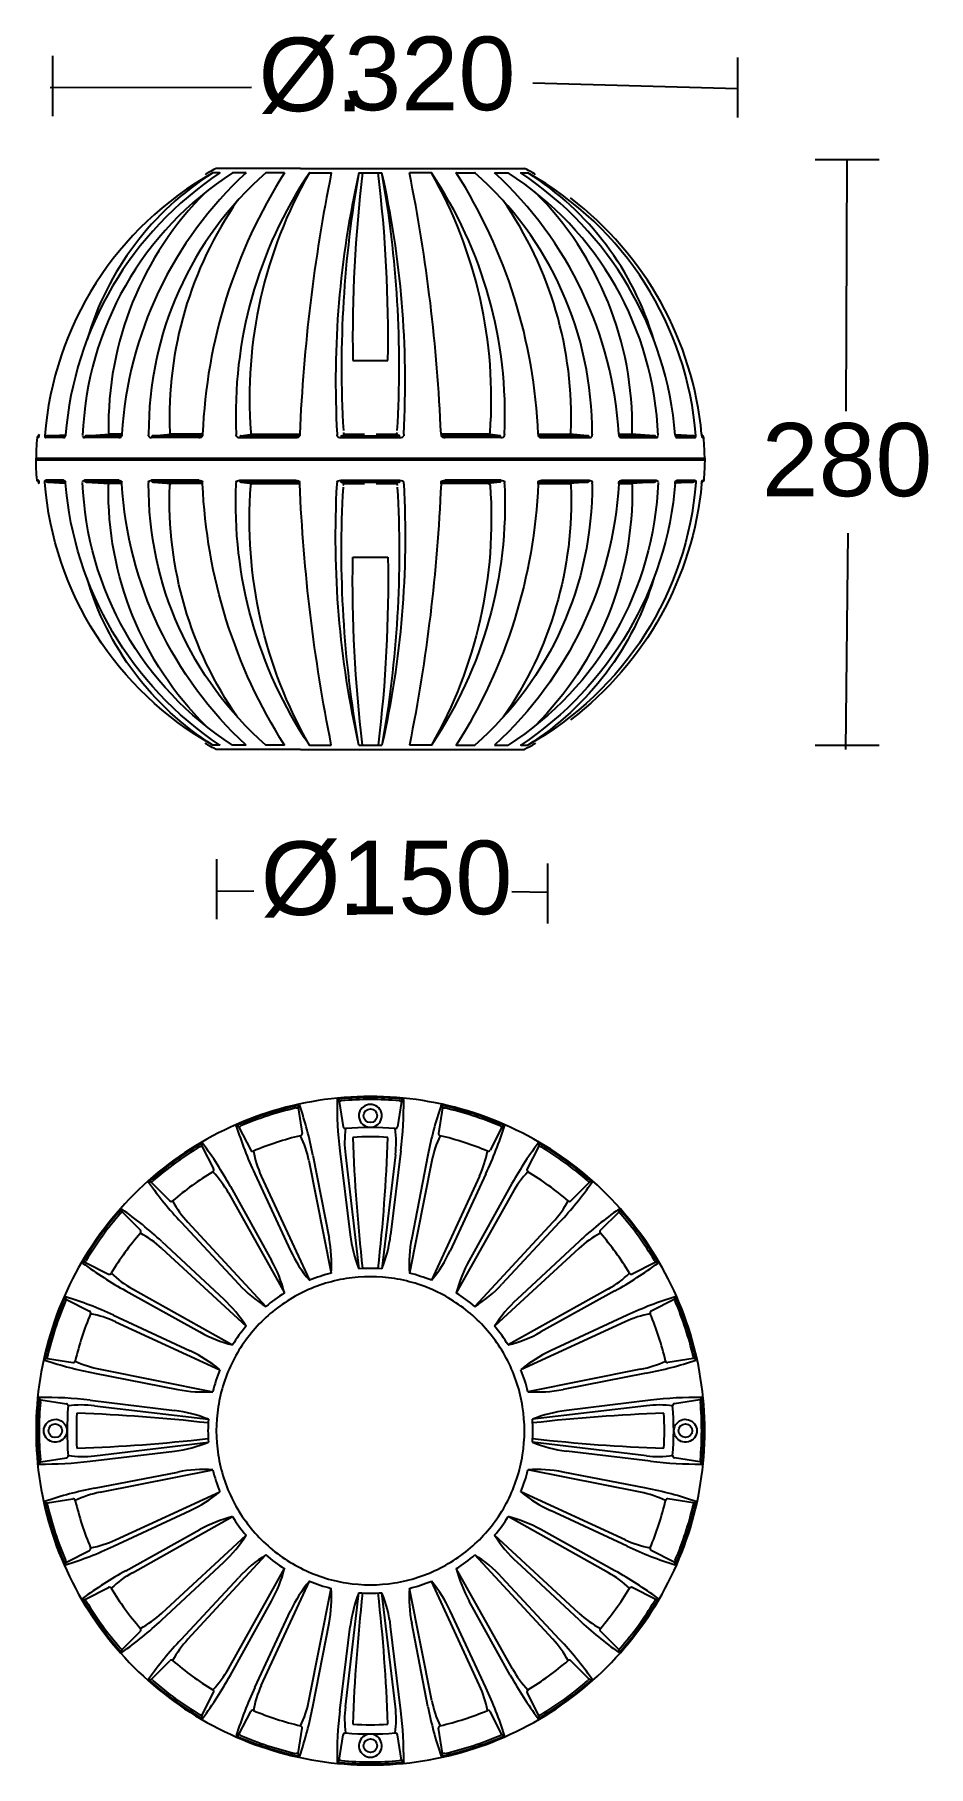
# Model space of a CAD drawing. Extents: x 0 to 137, y 0 to 265.
import ezdxf

# ---------------------------------------------------------------- set-up
doc = ezdxf.new("R2010")
doc.units = 0
doc.layers.add('LIVELLO_1', color=160, linetype='Continuous')
doc.styles.add('STD', font='txt')

# ---------------------------------------------------------------- blocks, each defined once
blk = doc.blocks.new('AI9-BLK1')
at = {"layer": 'LIVELLO_1', "color": 7}
for p, q in [((-65.87, 128.44), (-65.87, 119.27)), ((38.74, 128.2), (38.74, 119.03)), ((7.5, 124.33), (38.77, 123.49)), ((-66.23, 123.64), (-35.45, 123.69)), ((-40.55, 111.28), (-40.84, 111.28)), ((-28, 111.28), (-20.99, 111.28)), ((-20.99, 111.28), (-13.63, 111.28)), ((-13.63, 111.28), (-6.62, 111.28)), ((-6.62, 111.28), (-0.67, 111.28)), ((-0.67, 111.28), (3.66, 111.28)), ((3.66, 111.28), (5.93, 111.28)), ((5.93, 111.28), (6.22, 111.28)), ((50.61, 112.64), (60.37, 112.64)), ((55.45, 112.41), (55.32, 74.23)), ((-40.29, 110.6), (-41.38, 110.6)), ((-36.29, 110.6), (-38.36, 110.6)), ((-26.63, 110.6), (-23.28, 110.6)), ((-19.07, 110.6), (-15.55, 110.6)), ((-7.99, 110.6), (-11.34, 110.6)), ((1.67, 110.6), (3.74, 110.6)), ((7.43, 110.6), (7.49, 110.6)), ((7.49, 110.59), (7.51, 110.59)), ((-19.99, 81.93), (-14.63, 81.93)), ((-68.01, 70.17), (-68.21, 70.17)), ((-67.97, 70.29), (-67.95, 70.35)), ((-67.92, 70.57), (-67.93, 70.45)), ((-67.9, 70.71), (-67.92, 70.57)), ((-67.9, 70.71), (-67.92, 70.57)), ((-64.15, 70.17), (-66.91, 70.17)), ((-63.88, 70.46), (-66.62, 70.46)), ((-66.62, 70.46), (-66.57, 70.46)), ((-66.57, 70.46), (-63.87, 70.6)), ((-63.87, 70.57), (-63.88, 70.45)), ((-63.86, 70.71), (-63.87, 70.57)), ((-55.7, 70.17), (-60.96, 70.17)), ((-55.27, 70.46), (-60.7, 70.46)), ((-60.7, 70.46), (-60.65, 70.46)), ((-60.65, 70.46), (-57.14, 70.67)), ((-55.25, 70.67), (-57.14, 70.67)), ((-55.26, 70.57), (-55.27, 70.45)), ((-55.25, 70.71), (-55.26, 70.57)), ((-51.17, 70.71), (-51.18, 70.57)), ((-51.18, 70.45), (-51.18, 70.57)), ((-43.5, 70.17), (-50.73, 70.17)), ((-42.94, 70.46), (-50.53, 70.46)), ((-50.53, 70.46), (-50.5, 70.46)), ((-50.5, 70.46), (-47.71, 70.67)), ((-42.93, 70.67), (-47.71, 70.67)), ((-42.93, 70.71), (-42.94, 70.57)), ((-42.94, 70.57), (-42.94, 70.45)), ((-37.79, 70.71), (-37.79, 70.57)), ((-37.79, 70.45), (-37.79, 70.57)), ((-37.11, 70.46), (-28.11, 70.46)), ((-37.11, 70.46), (-37.09, 70.46)), ((-37.09, 70.46), (-35.3, 70.67)), ((-35.3, 70.67), (-28.1, 70.67)), ((-28.66, 70.46), (-28.65, 70.46)), ((-28.1, 70.57), (-28.11, 70.45)), ((-28.1, 70.71), (-28.1, 70.57)), ((-22.4, 70.71), (-22.4, 70.57)), ((-22.4, 70.45), (-22.4, 70.57)), ((-21.75, 70.46), (-21.74, 70.46)), ((-21.74, 70.46), (-21.13, 70.67)), ((-21.13, 70.67), (-18.21, 70.67)), ((-16.42, 70.67), (-13.49, 70.67)), ((-12.22, 70.71), (-12.22, 70.57)), ((-12.22, 70.57), (-12.22, 70.45)), ((-6.52, 70.71), (-6.52, 70.57)), ((0.68, 70.67), (-6.52, 70.67)), ((-6.52, 70.57), (-6.51, 70.45)), ((2.49, 70.46), (-6.51, 70.46)), ((-5.96, 70.46), (-5.97, 70.46)), ((2.6, 70.17), (-5.89, 70.17)), ((2.47, 70.46), (0.68, 70.67)), ((2.49, 70.46), (2.47, 70.46)), ((3.17, 70.71), (3.17, 70.57)), ((3.17, 70.45), (3.17, 70.57)), ((8.31, 70.71), (8.31, 70.57)), ((8.31, 70.67), (13.09, 70.67)), ((8.31, 70.57), (8.32, 70.45)), ((8.32, 70.46), (15.91, 70.46)), ((8.88, 70.17), (16.11, 70.17)), ((15.87, 70.46), (13.09, 70.67)), ((15.91, 70.46), (15.87, 70.46)), ((16.55, 70.71), (16.55, 70.57)), ((16.56, 70.45), (16.55, 70.57)), ((20.63, 70.71), (20.64, 70.57)), ((20.63, 70.67), (22.52, 70.67)), ((20.64, 70.57), (20.65, 70.45)), ((20.65, 70.46), (26.07, 70.46)), ((21.08, 70.17), (26.33, 70.17)), ((26.03, 70.46), (22.52, 70.67)), ((26.07, 70.46), (26.03, 70.46)), ((29.23, 70.71), (29.25, 70.57)), ((31.95, 70.46), (29.25, 70.6)), ((29.25, 70.57), (29.26, 70.45)), ((29.25, 70.46), (32, 70.46)), ((29.53, 70.17), (32.29, 70.17)), ((32, 70.46), (31.95, 70.46)), ((33.28, 70.71), (33.3, 70.57)), ((33.28, 70.71), (33.3, 70.57)), ((33.31, 70.45), (33.3, 70.57)), ((33.33, 70.35), (33.34, 70.29)), ((33.39, 70.17), (33.59, 70.17)), ((-68.37, 67.04), (33.76, 67.04)), ((-68.37, 67.04), (33.76, 67.04)), ((-68.37, 66.78), (33.76, 66.78)), ((-68.37, 66.78), (33.76, 66.78)), ((-68.01, 63.65), (-68.21, 63.65)), ((-67.97, 63.53), (-67.95, 63.47)), ((-64.15, 63.65), (-66.91, 63.65)), ((-55.7, 63.65), (-60.96, 63.65)), ((-43.5, 63.65), (-50.73, 63.65)), ((2.6, 63.65), (-5.89, 63.65)), ((8.88, 63.65), (16.11, 63.65)), ((21.08, 63.65), (26.33, 63.65)), ((29.53, 63.65), (32.29, 63.65)), ((33.33, 63.47), (33.34, 63.53)), ((33.39, 63.65), (33.59, 63.65)), ((-67.92, 63.24), (-67.93, 63.38)), ((-67.9, 63.11), (-67.92, 63.25)), ((-67.9, 63.11), (-67.92, 63.24)), ((-63.88, 63.36), (-66.62, 63.36)), ((-66.62, 63.36), (-66.57, 63.36)), ((-66.57, 63.36), (-63.87, 63.22)), ((-63.87, 63.24), (-63.88, 63.38)), ((-63.86, 63.11), (-63.87, 63.24)), ((-55.27, 63.36), (-60.7, 63.36)), ((-60.7, 63.36), (-60.65, 63.36)), ((-60.65, 63.36), (-57.14, 63.16)), ((-55.25, 63.16), (-57.14, 63.16)), ((-55.26, 63.24), (-55.27, 63.38)), ((-55.25, 63.11), (-55.26, 63.24)), ((-51.18, 63.38), (-51.18, 63.24)), ((-51.17, 63.11), (-51.18, 63.24)), ((-42.94, 63.36), (-50.53, 63.36)), ((-50.53, 63.36), (-50.5, 63.36)), ((-50.5, 63.36), (-47.71, 63.16)), ((-42.93, 63.16), (-47.71, 63.16)), ((-42.94, 63.24), (-42.94, 63.38)), ((-42.93, 63.11), (-42.94, 63.24)), ((-37.79, 63.38), (-37.79, 63.24)), ((-37.79, 63.11), (-37.79, 63.24)), ((-37.11, 63.36), (-28.11, 63.36)), ((-37.11, 63.36), (-37.09, 63.36)), ((-37.09, 63.36), (-35.3, 63.16)), ((-35.3, 63.16), (-28.1, 63.16)), ((-28.66, 63.36), (-28.65, 63.36)), ((-28.1, 63.24), (-28.11, 63.38)), ((-28.1, 63.11), (-28.1, 63.24)), ((-22.4, 63.38), (-22.4, 63.24)), ((-22.4, 63.11), (-22.4, 63.24)), ((-21.75, 63.36), (-21.74, 63.36)), ((-21.74, 63.36), (-21.13, 63.16)), ((-21.13, 63.16), (-18.21, 63.16)), ((-16.42, 63.16), (-13.49, 63.16)), ((-12.22, 63.24), (-12.22, 63.38)), ((-12.22, 63.11), (-12.22, 63.24)), ((-6.52, 63.24), (-6.51, 63.38)), ((-6.52, 63.11), (-6.52, 63.24)), ((0.68, 63.16), (-6.52, 63.16)), ((2.49, 63.36), (-6.51, 63.36)), ((-5.96, 63.36), (-5.97, 63.36)), ((2.47, 63.36), (0.68, 63.16)), ((2.49, 63.36), (2.47, 63.36)), ((3.17, 63.38), (3.17, 63.24)), ((3.17, 63.11), (3.17, 63.24)), ((8.31, 63.24), (8.32, 63.38)), ((8.31, 63.11), (8.31, 63.24)), ((8.31, 63.16), (13.09, 63.16)), ((8.32, 63.36), (15.91, 63.36)), ((15.87, 63.36), (13.09, 63.16)), ((15.91, 63.36), (15.87, 63.36)), ((16.56, 63.38), (16.55, 63.24)), ((16.55, 63.11), (16.55, 63.24)), ((20.63, 63.11), (20.64, 63.24)), ((20.63, 63.16), (22.52, 63.16)), ((20.64, 63.24), (20.65, 63.38)), ((20.65, 63.36), (26.07, 63.36)), ((26.03, 63.36), (22.52, 63.16)), ((26.07, 63.36), (26.03, 63.36)), ((29.23, 63.11), (29.25, 63.24)), ((29.25, 63.24), (29.26, 63.38)), ((29.25, 63.36), (32, 63.36)), ((31.95, 63.36), (29.25, 63.22)), ((32, 63.36), (31.95, 63.36)), ((33.28, 63.11), (33.3, 63.25)), ((33.28, 63.11), (33.3, 63.24)), ((33.31, 63.38), (33.3, 63.24)), ((55.58, 55.59), (55.23, 22.53)), ((-19.99, 51.89), (-14.63, 51.89)), ((-40.29, 23.22), (-41.38, 23.22)), ((-40.55, 22.54), (-40.84, 22.54)), ((-36.29, 23.22), (-38.36, 23.22)), ((-28, 22.54), (-20.99, 22.54)), ((-26.63, 23.22), (-23.28, 23.22)), ((-20.99, 22.54), (-13.63, 22.54)), ((-19.07, 23.22), (-15.55, 23.22)), ((-13.63, 22.54), (-6.62, 22.54)), ((-7.99, 23.22), (-11.34, 23.22)), ((-6.62, 22.54), (-0.67, 22.54)), ((-0.67, 22.54), (3.66, 22.54)), ((1.67, 23.22), (3.74, 23.22)), ((3.66, 22.54), (5.93, 22.54)), ((5.93, 22.54), (6.22, 22.54)), ((7.43, 23.22), (7.49, 23.22)), ((7.49, 23.23), (7.51, 23.23)), ((60.39, 23.13), (50.63, 23.13)), ((-40.79, 5.79), (-40.79, -3.38)), ((9.72, 5.13), (9.72, -4.03)), ((-40.7, 0.91), (-35.1, 0.96)), ((4.3, 0.84), (9.75, 0.76)), ((-22.07, -31.16), (-22.06, -31.19)), ((-22.06, -31.19), (-21.44, -35.08)), ((-12.56, -31.19), (-13.18, -35.08)), ((-12.56, -31.16), (-12.56, -31.19)), ((-12.41, -30.85), (-12.22, -30.89)), ((-12.22, -30.89), (-12.22, -30.9)), ((-12.22, -30.92), (-12.22, -30.9)), ((-28.35, -32.16), (-28.34, -32.18)), ((-28.34, -32.18), (-27.73, -36.07)), ((-28.3, -31.82), (-28.11, -31.79)), ((-28.11, -31.79), (-28.1, -31.8)), ((-28.1, -31.82), (-28.1, -31.8)), ((-6.28, -32.18), (-6.9, -36.07)), ((-6.27, -32.16), (-6.28, -32.18)), ((-37.39, -35.1), (-37.38, -35.11)), ((-37.38, -35.11), (-35.59, -38.63)), ((-27.97, -36.43), (-27.88, -36.52)), ((-21.1, -35.34), (-21.16, -35.46)), ((-13.52, -35.34), (-13.46, -35.46)), ((-6.65, -36.43), (-6.74, -36.52)), ((2.75, -35.11), (0.97, -38.63)), ((2.77, -35.1), (2.75, -35.11)), ((3.01, -34.84), (3.17, -34.94)), ((3.17, -34.94), (3.17, -34.95)), ((3.17, -34.97), (3.17, -34.95)), ((-43.12, -37.64), (-42.94, -37.56)), ((-43.05, -37.98), (-43.05, -38.01)), ((-43.05, -38.01), (-41.26, -41.51)), ((-42.94, -37.56), (-42.94, -37.57)), ((-42.93, -37.58), (-42.94, -37.57)), ((-35.18, -38.78), (-35.2, -38.9)), ((-26.1, -39.39), (-23.62, -52.08)), ((-21.97, -38.74), (-20.4, -51.57)), ((-21.13, -39.35), (-19.07, -56.75)), ((-13.49, -39.35), (-15.55, -56.75)), ((-12.66, -38.74), (-14.22, -51.57)), ((-8.53, -39.39), (-11, -52.08)), ((0.56, -38.78), (0.58, -38.9)), ((8.43, -38.01), (6.64, -41.51)), ((8.43, -37.98), (8.43, -38.01)), ((-41.38, -41.93), (-41.27, -41.99)), ((-34.95, -42.27), (-29.5, -53.99)), ((-26.7, -40.23), (-23.28, -57.42)), ((-7.92, -40.23), (-11.34, -57.42)), ((0.33, -42.27), (-5.12, -53.99)), ((6.75, -41.93), (6.64, -41.99)), ((-50.75, -43.57), (-50.73, -43.59)), ((-50.73, -43.59), (-47.94, -46.37)), ((-38.68, -44.17), (-32.4, -55.47)), ((-33.97, -42.59), (-26.63, -58.51)), ((-0.65, -42.59), (-7.99, -58.51)), ((4.06, -44.17), (-2.22, -55.47)), ((16.11, -43.59), (13.32, -46.37)), ((16.13, -43.57), (16.11, -43.59)), ((16.43, -43.41), (16.56, -43.54)), ((16.56, -43.54), (16.55, -43.55)), ((16.55, -43.57), (16.55, -43.55)), ((-47.51, -46.38), (-47.49, -46.51)), ((-39, -45.15), (-30.43, -60.44)), ((4.38, -45.15), (-4.19, -60.44)), ((12.89, -46.39), (12.87, -46.51)), ((-55.41, -47.76), (-55.27, -47.63)), ((-55.27, -47.63), (-55.26, -47.64)), ((-55.25, -47.64), (-55.26, -47.64)), ((-55.25, -48.06), (-55.23, -48.09)), ((-55.23, -48.08), (-52.44, -50.86)), ((-46.21, -49.64), (-37.4, -59.1)), ((-45.18, -49.64), (-33.28, -62.52)), ((10.56, -49.64), (-1.34, -62.52)), ((11.59, -49.64), (2.79, -59.1)), ((20.61, -48.09), (17.82, -50.86)), ((20.62, -48.06), (20.61, -48.09)), ((-52.43, -51.3), (-52.31, -51.32)), ((-49.17, -52.59), (-39.71, -61.4)), ((14.55, -52.59), (5.09, -61.4)), ((17.81, -51.3), (17.68, -51.32)), ((-49.17, -53.63), (-36.29, -65.52)), ((14.54, -53.63), (1.67, -65.52)), ((-60.84, -55.76), (-60.81, -55.77)), ((-60.81, -55.77), (-57.3, -57.55)), ((-56.88, -57.43), (-56.83, -57.54)), ((-23.28, -57.42), (-23.29, -57.4)), ((-19.07, -56.75), (-19.07, -56.74)), ((-15.55, -56.75), (-15.55, -56.74)), ((-11.34, -57.42), (-11.34, -57.4)), ((22.27, -57.43), (22.2, -57.54)), ((26.19, -55.77), (22.68, -57.55)), ((26.22, -55.76), (26.19, -55.77)), ((26.55, -55.69), (26.63, -55.86)), ((26.61, -55.88), (26.62, -55.87)), ((26.63, -55.86), (26.62, -55.87)), ((-54.65, -60.13), (-43.34, -66.4)), ((-53.66, -59.81), (-38.36, -68.38)), ((-30.43, -60.44), (-30.44, -60.43)), ((-26.63, -58.51), (-26.64, -58.49)), ((-7.99, -58.51), (-7.98, -58.49)), ((-4.19, -60.44), (-4.18, -60.43)), ((19.04, -59.81), (3.74, -68.38)), ((20.03, -60.13), (8.72, -66.4)), ((-63.97, -61.18), (-63.88, -61.02)), ((-63.88, -61.02), (-63.87, -61.02)), ((-63.86, -61.02), (-63.87, -61.02)), ((-63.72, -61.42), (-63.7, -61.43)), ((-63.7, -61.43), (-60.19, -63.21)), ((-33.28, -62.52), (-33.3, -62.5)), ((-1.34, -62.52), (-1.33, -62.5)), ((29.08, -61.43), (25.57, -63.21)), ((29.1, -61.42), (29.08, -61.43)), ((-60.04, -63.62), (-59.92, -63.61)), ((-56.55, -63.85), (-44.82, -69.3)), ((-56.22, -64.84), (-40.3, -72.17)), ((-36.29, -65.52), (-36.31, -65.51)), ((1.67, -65.52), (1.69, -65.51)), ((21.6, -64.84), (5.67, -72.17)), ((21.92, -63.85), (10.2, -69.3)), ((25.42, -63.62), (25.29, -63.61)), ((-38.36, -68.38), (-38.38, -68.37)), ((3.74, -68.38), (3.76, -68.37)), ((-66.66, -70.46), (-66.64, -70.46)), ((-66.64, -70.46), (-62.75, -71.07)), ((-62.38, -70.84), (-62.3, -70.92)), ((27.76, -70.84), (27.67, -70.92)), ((32.01, -70.46), (28.12, -71.07)), ((32.04, -70.46), (32.01, -70.46)), ((32.38, -70.5), (32.4, -70.68)), ((32.38, -70.71), (32.39, -70.7)), ((32.4, -70.68), (32.39, -70.7)), ((-59.42, -72.7), (-46.73, -75.18)), ((-58.58, -72.1), (-41.38, -75.52)), ((-40.3, -72.17), (-40.32, -72.16)), ((5.67, -72.17), (5.69, -72.16)), ((23.96, -72.1), (6.76, -75.52)), ((24.8, -72.7), (12.11, -75.18)), ((-67.97, -76.59), (-67.93, -76.4)), ((-67.93, -76.4), (-67.92, -76.39)), ((-67.9, -76.39), (-67.92, -76.39)), ((-41.38, -75.52), (-41.41, -75.51)), ((6.76, -75.52), (6.79, -75.51)), ((-67.65, -76.74), (-67.63, -76.74)), ((-67.63, -76.74), (-63.74, -77.35)), ((-63.47, -77.69), (-63.36, -77.65)), ((-60.08, -76.83), (-47.24, -78.4)), ((-59.46, -77.67), (-42.05, -79.73)), ((24.84, -77.67), (7.43, -79.73)), ((25.46, -76.83), (12.62, -78.4)), ((28.85, -77.69), (28.74, -77.65)), ((33.01, -76.74), (29.12, -77.35)), ((33.03, -76.74), (33.01, -76.74)), ((-42.05, -79.73), (-42.07, -79.73)), ((7.43, -79.73), (7.45, -79.73)), ((-60.08, -86.14), (-47.24, -84.58)), ((-59.46, -85.31), (-42.05, -83.25)), ((-42.05, -83.25), (-42.07, -83.25)), ((24.84, -85.31), (7.43, -83.25)), ((7.43, -83.25), (7.45, -83.25)), ((25.46, -86.14), (12.62, -84.58)), ((-67.65, -86.24), (-67.63, -86.23)), ((-67.63, -86.23), (-63.74, -85.62)), ((-63.47, -85.28), (-63.36, -85.33)), ((28.85, -85.28), (28.74, -85.33)), ((33.01, -86.23), (29.12, -85.62)), ((33.03, -86.24), (33.01, -86.23)), ((33.28, -86.58), (33.3, -86.57)), ((33.31, -86.57), (33.3, -86.57)), ((33.34, -86.39), (33.31, -86.57)), ((-59.42, -90.27), (-46.73, -87.79)), ((-58.58, -90.87), (-41.38, -87.46)), ((-41.38, -87.46), (-41.41, -87.46)), ((23.96, -90.87), (6.76, -87.46)), ((6.76, -87.46), (6.79, -87.46)), ((24.8, -90.27), (12.11, -87.79)), ((-67.03, -92.28), (-67.02, -92.27)), ((-67, -92.47), (-67.03, -92.28)), ((-67, -92.27), (-67.02, -92.27)), ((-66.66, -92.52), (-66.64, -92.51)), ((-66.64, -92.51), (-62.75, -91.89)), ((-62.38, -92.14), (-62.3, -92.05)), ((-56.22, -98.14), (-40.3, -90.8)), ((-40.3, -90.8), (-40.32, -90.82)), ((21.6, -98.14), (5.67, -90.8)), ((5.67, -90.8), (5.69, -90.82)), ((27.76, -92.14), (27.67, -92.05)), ((32.01, -92.51), (28.12, -91.89)), ((32.04, -92.52), (32.01, -92.51)), ((-56.55, -99.13), (-44.82, -93.67)), ((-53.66, -103.17), (-38.36, -94.59)), ((-38.36, -94.59), (-38.38, -94.61)), ((19.04, -103.17), (3.74, -94.59)), ((3.74, -94.59), (3.76, -94.61)), ((21.92, -99.13), (10.2, -93.67)), ((-54.65, -102.85), (-43.34, -96.57)), ((-49.17, -109.35), (-36.29, -97.45)), ((-36.29, -97.45), (-36.31, -97.46)), ((14.54, -109.35), (1.67, -97.45)), ((1.67, -97.45), (1.69, -97.46)), ((20.03, -102.85), (8.72, -96.57)), ((-63.7, -101.54), (-60.19, -99.76)), ((-60.04, -99.35), (-59.92, -99.36)), ((-45.18, -113.33), (-33.28, -100.45)), ((-33.28, -100.45), (-33.3, -100.48)), ((10.56, -113.33), (-1.34, -100.45)), ((-1.34, -100.45), (-1.33, -100.48)), ((25.42, -99.35), (25.29, -99.36)), ((29.08, -101.54), (25.57, -99.76)), ((-63.72, -101.56), (-63.7, -101.54)), ((-49.17, -110.38), (-39.71, -101.57)), ((-39, -117.82), (-30.43, -102.53)), ((-30.43, -102.53), (-30.44, -102.55)), ((4.38, -117.82), (-4.19, -102.53)), ((-4.19, -102.53), (-4.18, -102.55)), ((14.55, -110.38), (5.09, -101.57)), ((29.1, -101.56), (29.08, -101.54)), ((29.23, -101.96), (29.25, -101.96)), ((29.26, -101.96), (29.25, -101.96)), ((29.35, -101.79), (29.26, -101.96)), ((-60.81, -107.21), (-57.3, -105.42)), ((-56.88, -105.54), (-56.83, -105.43)), ((-46.21, -113.34), (-37.4, -103.87)), ((-33.97, -120.37), (-26.63, -104.46)), ((-26.7, -122.74), (-23.28, -105.55)), ((-26.63, -104.46), (-26.64, -104.48)), ((-23.28, -105.55), (-23.29, -105.57)), ((-7.92, -122.74), (-11.34, -105.55)), ((-11.34, -105.55), (-11.34, -105.57)), ((-0.65, -120.37), (-7.99, -104.46)), ((-7.99, -104.46), (-7.98, -104.48)), ((11.59, -113.34), (2.79, -103.87)), ((22.27, -105.54), (22.2, -105.43)), ((26.19, -107.21), (22.68, -105.42)), ((-61.24, -107.09), (-61.25, -107.1)), ((-61.25, -107.11), (-61.25, -107.1)), ((-61.17, -107.28), (-61.25, -107.11)), ((-60.84, -107.22), (-60.81, -107.21)), ((-38.68, -118.8), (-32.4, -107.51)), ((-21.13, -123.62), (-19.07, -106.21)), ((-19.07, -106.21), (-19.07, -106.24)), ((-13.49, -123.62), (-15.55, -106.21)), ((-15.55, -106.21), (-15.55, -106.24)), ((4.06, -118.8), (-2.22, -107.51)), ((26.22, -107.22), (26.19, -107.21)), ((-34.95, -120.7), (-29.5, -108.98)), ((-26.1, -123.58), (-23.62, -110.89)), ((-8.53, -123.58), (-11, -110.89)), ((0.33, -120.7), (-5.12, -108.98)), ((-55.23, -114.89), (-52.44, -112.11)), ((-52.43, -111.67), (-52.31, -111.65)), ((-21.97, -124.23), (-20.4, -111.4)), ((-12.66, -124.23), (-14.22, -111.4)), ((17.81, -111.67), (17.68, -111.65)), ((20.61, -114.89), (17.82, -112.11)), ((-55.25, -114.91), (-55.23, -114.89)), ((20.62, -114.91), (20.61, -114.89)), ((20.63, -115.33), (20.64, -115.34)), ((20.65, -115.35), (20.64, -115.34)), ((20.79, -115.21), (20.65, -115.35)), ((-50.73, -119.4), (-47.94, -116.61)), ((-47.51, -116.59), (-47.49, -116.47)), ((12.89, -116.59), (12.87, -116.47)), ((16.11, -119.4), (13.32, -116.61)), ((-51.17, -119.41), (-51.18, -119.42)), ((-51.18, -119.43), (-51.18, -119.42)), ((-51.05, -119.57), (-51.18, -119.43)), ((-50.75, -119.41), (-50.73, -119.4)), ((-43.05, -124.97), (-41.26, -121.46)), ((-41.38, -121.04), (-41.27, -120.98)), ((6.75, -121.04), (6.64, -120.98)), ((8.43, -124.97), (6.64, -121.46)), ((16.13, -119.41), (16.11, -119.4)), ((-35.18, -124.2), (-35.2, -124.07)), ((0.56, -124.2), (0.58, -124.07)), ((-43.05, -124.99), (-43.05, -124.97)), ((-37.38, -127.86), (-35.59, -124.35)), ((-28.34, -130.79), (-27.73, -126.9)), ((-27.97, -126.54), (-27.88, -126.45)), ((-6.28, -130.79), (-6.9, -126.9)), ((-6.65, -126.54), (-6.74, -126.45)), ((2.75, -127.86), (0.97, -124.35)), ((8.31, -125.39), (8.31, -125.4)), ((8.32, -125.41), (8.31, -125.4)), ((8.5, -125.33), (8.32, -125.41)), ((8.43, -124.99), (8.43, -124.97)), ((-37.79, -128.01), (-37.79, -128.02)), ((-37.79, -128.04), (-37.79, -128.02)), ((-37.62, -128.12), (-37.79, -128.04)), ((-37.39, -127.87), (-37.38, -127.86)), ((-22.06, -131.78), (-21.44, -127.9)), ((-21.1, -127.63), (-21.16, -127.51)), ((-13.52, -127.63), (-13.46, -127.51)), ((-12.56, -131.78), (-13.18, -127.9)), ((2.77, -127.87), (2.75, -127.86)), ((-28.35, -130.82), (-28.34, -130.79)), ((-22.4, -132.05), (-22.4, -132.07)), ((-22.4, -132.08), (-22.4, -132.07)), ((-22.21, -132.12), (-22.4, -132.08)), ((-22.07, -131.81), (-22.06, -131.78)), ((-12.56, -131.81), (-12.56, -131.78)), ((-6.52, -131.16), (-6.52, -131.17)), ((-6.51, -131.18), (-6.52, -131.17)), ((-6.32, -131.15), (-6.51, -131.18)), ((-6.27, -130.82), (-6.28, -130.79))]:
    blk.add_line(p, q, dxfattribs=at)
for points in [[(-28, 111.28), (-33.95, 111.28), (-38.28, 111.28), (-40.55, 111.28)], [(-41.38, 110.6), (-41.39, 110.59), (-41.39, 110.59), (-41.4, 110.59), (-41.41, 110.59)], [(-40.29, 110.6), (-40.3, 110.59), (-40.31, 110.59), (-40.31, 110.59), (-40.32, 110.59)], [(-30.43, 110.6), (-33.28, 110.6), (-33.28, 110.59), (-33.29, 110.59), (-33.29, 110.59), (-33.3, 110.59)], [(-30.43, 110.6), (-30.43, 110.59), (-30.44, 110.59), (-30.44, 110.59)], [(-26.63, 110.6), (-26.63, 110.59), (-26.64, 110.59), (-26.64, 110.59), (-26.64, 110.59)], [(-23.28, 110.6), (-23.28, 110.59), (-23.28, 110.59), (-23.28, 110.59), (-23.29, 110.59)], [(-19.07, 110.6), (-19.07, 110.59), (-19.07, 110.59), (-19.07, 110.59)], [(-15.55, 110.59), (-15.55, 110.59), (-15.55, 110.59), (-15.55, 110.6)], [(-7.98, 110.59), (-7.98, 110.59), (-7.98, 110.59), (-7.99, 110.59), (-7.99, 110.6)], [(-4.18, 110.59), (-4.19, 110.59), (-4.19, 110.59), (-4.19, 110.59), (-4.19, 110.6), (-1.34, 110.6)], [(-1.33, 110.59), (-1.33, 110.59), (-1.34, 110.59), (-1.34, 110.59), (-1.34, 110.6)], [(5.69, 110.59), (5.69, 110.59), (5.68, 110.59), (5.68, 110.59), (5.67, 110.6), (6.76, 110.6)], [(7.45, 110.59), (7.49, 110.59), (7.72, 110.43)], [(-66.82, 70.37), (-66.84, 70.35), (-66.85, 70.34), (-66.86, 70.31), (-66.87, 70.3), (-66.88, 70.28), (-66.89, 70.25), (-66.9, 70.24), (-66.91, 70.21), (-66.91, 70.19), (-66.91, 70.17)], [(-66.62, 70.46), (-66.64, 70.46), (-66.66, 70.45), (-66.68, 70.45), (-66.71, 70.44), (-66.73, 70.43), (-66.75, 70.42), (-66.76, 70.41), (-66.79, 70.39), (-66.8, 70.39), (-66.82, 70.37)], [(-60.87, 70.37), (-60.89, 70.35), (-60.9, 70.34), (-60.91, 70.31), (-60.92, 70.3), (-60.93, 70.28), (-60.94, 70.25), (-60.95, 70.24), (-60.95, 70.21), (-60.95, 70.19), (-60.96, 70.17)], [(-60.7, 70.46), (-60.72, 70.46), (-60.74, 70.45), (-60.75, 70.45), (-60.77, 70.44), (-60.79, 70.43), (-60.81, 70.42), (-60.83, 70.41), (-60.84, 70.39), (-60.86, 70.39), (-60.87, 70.37)], [(-57.3, 70.97), (-57.3, 70.93), (-57.29, 70.88), (-57.28, 70.84), (-57.27, 70.79), (-57.25, 70.75), (-57.24, 70.74), (-57.23, 70.72), (-57.22, 70.71), (-57.21, 70.7), (-57.2, 70.69), (-57.19, 70.68), (-57.19, 70.68), (-57.18, 70.68), (-57.18, 70.67), (-57.17, 70.67), (-57.17, 70.67), (-57.16, 70.67), (-57.15, 70.67), (-57.15, 70.67), (-57.14, 70.67)], [(-50.67, 70.37), (-50.68, 70.35), (-50.68, 70.34), (-50.7, 70.31), (-50.7, 70.3), (-50.71, 70.27), (-50.72, 70.24), (-50.72, 70.22), (-50.73, 70.19), (-50.73, 70.17)], [(-50.53, 70.46), (-50.54, 70.46), (-50.55, 70.46), (-50.56, 70.45), (-50.57, 70.45), (-50.59, 70.44), (-50.6, 70.43), (-50.62, 70.42), (-50.63, 70.41), (-50.64, 70.39), (-50.65, 70.39), (-50.67, 70.37)], [(-47.94, 70.97), (-47.94, 70.95), (-47.94, 70.93), (-47.93, 70.9), (-47.93, 70.88), (-47.92, 70.85), (-47.91, 70.84), (-47.9, 70.81), (-47.89, 70.79), (-47.88, 70.77), (-47.87, 70.75), (-47.86, 70.74), (-47.84, 70.72), (-47.82, 70.71), (-47.81, 70.7), (-47.8, 70.69), (-47.77, 70.68), (-47.76, 70.67), (-47.74, 70.67), (-47.73, 70.67), (-47.72, 70.67), (-47.71, 70.67)], [(-37.19, 70.37), (-37.2, 70.35), (-37.21, 70.3), (-37.22, 70.25), (-37.23, 70.19), (-37.23, 70.17)], [(-37.11, 70.46), (-37.11, 70.46), (-37.12, 70.46), (-37.12, 70.46), (-37.13, 70.45), (-37.13, 70.45), (-37.14, 70.45), (-37.14, 70.45), (-37.14, 70.44), (-37.15, 70.43), (-37.16, 70.42), (-37.17, 70.41), (-37.18, 70.39), (-37.18, 70.39), (-37.19, 70.37)], [(-35.59, 70.97), (-35.59, 70.95), (-35.58, 70.93), (-35.58, 70.9), (-35.57, 70.88), (-35.56, 70.85), (-35.55, 70.84), (-35.54, 70.81), (-35.53, 70.79), (-35.51, 70.77), (-35.5, 70.75), (-35.48, 70.74), (-35.46, 70.72), (-35.44, 70.71), (-35.43, 70.7), (-35.41, 70.69), (-35.39, 70.68), (-35.36, 70.67), (-35.34, 70.67), (-35.32, 70.67), (-35.3, 70.67)], [(-21.77, 70.37), (-21.77, 70.33), (-21.78, 70.28), (-21.78, 70.22), (-21.78, 70.17)], [(-21.75, 70.46), (-21.75, 70.46), (-21.76, 70.46), (-21.76, 70.45), (-21.76, 70.45), (-21.76, 70.44), (-21.76, 70.41), (-21.77, 70.38), (-21.77, 70.37)], [(-21.75, 70.46), (-12.87, 70.46), (-12.88, 70.46), (-13.49, 70.67)], [(-12.85, 70.37), (-12.86, 70.41), (-12.86, 70.43), (-12.86, 70.45), (-12.86, 70.45), (-12.86, 70.46), (-12.87, 70.46), (-12.87, 70.46)], [(-12.84, 70.17), (-12.85, 70.22), (-12.85, 70.28), (-12.85, 70.33), (-12.85, 70.37)], [(0.68, 70.67), (0.7, 70.67), (0.72, 70.67), (0.74, 70.67), (0.76, 70.68), (0.79, 70.69), (0.8, 70.7), (0.82, 70.71), (0.84, 70.72), (0.86, 70.74), (0.88, 70.75), (0.89, 70.77), (0.9, 70.79), (0.92, 70.81), (0.93, 70.84), (0.94, 70.85), (0.95, 70.88), (0.96, 70.9), (0.96, 70.93), (0.96, 70.95), (0.97, 70.97)], [(2.6, 70.17), (2.6, 70.22), (2.59, 70.28), (2.58, 70.33), (2.58, 70.35), (2.57, 70.37), (2.56, 70.39), (2.55, 70.39), (2.55, 70.41), (2.54, 70.42), (2.53, 70.43), (2.52, 70.44), (2.52, 70.45), (2.52, 70.45), (2.51, 70.45), (2.51, 70.45), (2.5, 70.46), (2.5, 70.46), (2.49, 70.46), (2.49, 70.46)], [(13.09, 70.67), (13.1, 70.67), (13.12, 70.67), (13.13, 70.67), (13.15, 70.68), (13.16, 70.68), (13.18, 70.69), (13.2, 70.71), (13.21, 70.72), (13.23, 70.73), (13.24, 70.75), (13.25, 70.76), (13.27, 70.78), (13.28, 70.81), (13.29, 70.82), (13.3, 70.85), (13.3, 70.87), (13.31, 70.89), (13.32, 70.91), (13.32, 70.94), (13.32, 70.97)], [(16.11, 70.17), (16.1, 70.19), (16.1, 70.22), (16.09, 70.25), (16.09, 70.28), (16.08, 70.3), (16.07, 70.33), (16.06, 70.35), (16.04, 70.37), (16.03, 70.39), (16.02, 70.39), (16.01, 70.41), (16, 70.42), (15.98, 70.43), (15.97, 70.44), (15.95, 70.45), (15.94, 70.45), (15.92, 70.46), (15.91, 70.46), (15.91, 70.46)], [(22.52, 70.67), (22.53, 70.67), (22.53, 70.67), (22.54, 70.67), (22.54, 70.67), (22.55, 70.67), (22.56, 70.67), (22.56, 70.68), (22.56, 70.68), (22.57, 70.68), (22.58, 70.69), (22.59, 70.71), (22.6, 70.72), (22.61, 70.73), (22.62, 70.75), (22.63, 70.76), (22.65, 70.81), (22.66, 70.85), (22.67, 70.89), (22.68, 70.93), (22.68, 70.97)], [(26.33, 70.17), (26.33, 70.19), (26.33, 70.21), (26.32, 70.24), (26.32, 70.25), (26.31, 70.28), (26.3, 70.3), (26.29, 70.31), (26.28, 70.34), (26.26, 70.35), (26.25, 70.37), (26.24, 70.39), (26.22, 70.39), (26.21, 70.41), (26.19, 70.42), (26.17, 70.43), (26.15, 70.44), (26.13, 70.45), (26.11, 70.45), (26.1, 70.46), (26.07, 70.46)], [(-66.82, 63.45), (-66.84, 63.47), (-66.85, 63.48), (-66.86, 63.51), (-66.87, 63.52), (-66.88, 63.54), (-66.89, 63.56), (-66.9, 63.58), (-66.91, 63.6), (-66.91, 63.63), (-66.91, 63.65)], [(-60.87, 63.45), (-60.89, 63.47), (-60.9, 63.48), (-60.91, 63.51), (-60.92, 63.52), (-60.93, 63.54), (-60.94, 63.56), (-60.95, 63.58), (-60.95, 63.6), (-60.95, 63.63), (-60.96, 63.65)], [(-50.67, 63.45), (-50.68, 63.47), (-50.68, 63.48), (-50.7, 63.51), (-50.7, 63.52), (-50.71, 63.55), (-50.72, 63.58), (-50.72, 63.6), (-50.73, 63.63), (-50.73, 63.65)], [(-37.19, 63.45), (-37.2, 63.47), (-37.21, 63.52), (-37.22, 63.57), (-37.23, 63.63), (-37.23, 63.65)], [(-21.77, 63.45), (-21.77, 63.49), (-21.78, 63.54), (-21.78, 63.6), (-21.78, 63.65)], [(-12.84, 63.65), (-12.85, 63.6), (-12.85, 63.54), (-12.85, 63.49), (-12.85, 63.45)], [(2.6, 63.65), (2.6, 63.6), (2.59, 63.54), (2.58, 63.49), (2.58, 63.47), (2.57, 63.45), (2.56, 63.43), (2.55, 63.42), (2.55, 63.41), (2.54, 63.4), (2.53, 63.39), (2.52, 63.38), (2.52, 63.38), (2.52, 63.37), (2.51, 63.36), (2.51, 63.36), (2.5, 63.36), (2.5, 63.36), (2.49, 63.36), (2.49, 63.36)], [(16.11, 63.65), (16.1, 63.63), (16.1, 63.6), (16.09, 63.57), (16.09, 63.54), (16.08, 63.52), (16.07, 63.49), (16.06, 63.47), (16.04, 63.45), (16.03, 63.43), (16.02, 63.42), (16.01, 63.41), (16, 63.4), (15.98, 63.39), (15.97, 63.38), (15.95, 63.37), (15.94, 63.36), (15.92, 63.36), (15.91, 63.36), (15.91, 63.36)], [(26.33, 63.65), (26.33, 63.63), (26.33, 63.6), (26.32, 63.58), (26.32, 63.56), (26.31, 63.54), (26.3, 63.52), (26.29, 63.51), (26.28, 63.48), (26.26, 63.47), (26.25, 63.45), (26.24, 63.43), (26.22, 63.42), (26.21, 63.41), (26.19, 63.4), (26.17, 63.39), (26.15, 63.38), (26.13, 63.37), (26.11, 63.36), (26.1, 63.36), (26.07, 63.36)], [(-66.62, 63.36), (-66.64, 63.36), (-66.66, 63.36), (-66.68, 63.37), (-66.71, 63.38), (-66.73, 63.39), (-66.75, 63.4), (-66.76, 63.41), (-66.79, 63.42), (-66.8, 63.43), (-66.82, 63.45)], [(-60.7, 63.36), (-60.72, 63.36), (-60.74, 63.36), (-60.75, 63.37), (-60.77, 63.38), (-60.79, 63.39), (-60.81, 63.4), (-60.83, 63.41), (-60.84, 63.42), (-60.86, 63.43), (-60.87, 63.45)], [(-57.3, 62.84), (-57.3, 62.89), (-57.29, 62.94), (-57.28, 62.98), (-57.27, 63.03), (-57.25, 63.06), (-57.24, 63.08), (-57.23, 63.09), (-57.22, 63.11), (-57.21, 63.12), (-57.2, 63.13), (-57.19, 63.13), (-57.19, 63.14), (-57.18, 63.14), (-57.18, 63.14), (-57.17, 63.15), (-57.17, 63.15), (-57.16, 63.15), (-57.15, 63.15), (-57.15, 63.16), (-57.14, 63.16)], [(-50.53, 63.36), (-50.54, 63.36), (-50.55, 63.36), (-50.56, 63.36), (-50.57, 63.37), (-50.59, 63.38), (-50.6, 63.39), (-50.62, 63.4), (-50.63, 63.41), (-50.64, 63.42), (-50.65, 63.43), (-50.67, 63.45)], [(-47.94, 62.84), (-47.94, 62.87), (-47.94, 62.89), (-47.93, 62.92), (-47.93, 62.94), (-47.92, 62.96), (-47.91, 62.98), (-47.9, 63.01), (-47.89, 63.03), (-47.88, 63.04), (-47.87, 63.06), (-47.86, 63.08), (-47.84, 63.09), (-47.82, 63.11), (-47.81, 63.12), (-47.8, 63.13), (-47.77, 63.14), (-47.76, 63.14), (-47.74, 63.15), (-47.73, 63.15), (-47.72, 63.16), (-47.71, 63.16)], [(-37.11, 63.36), (-37.11, 63.36), (-37.12, 63.36), (-37.12, 63.36), (-37.13, 63.36), (-37.13, 63.36), (-37.14, 63.37), (-37.14, 63.38), (-37.14, 63.38), (-37.15, 63.39), (-37.16, 63.4), (-37.17, 63.41), (-37.18, 63.42), (-37.18, 63.43), (-37.19, 63.45)], [(-35.59, 62.84), (-35.59, 62.87), (-35.58, 62.89), (-35.58, 62.92), (-35.57, 62.94), (-35.56, 62.96), (-35.55, 62.98), (-35.54, 63.01), (-35.53, 63.03), (-35.51, 63.04), (-35.5, 63.06), (-35.48, 63.08), (-35.46, 63.09), (-35.44, 63.11), (-35.43, 63.12), (-35.41, 63.13), (-35.39, 63.14), (-35.36, 63.14), (-35.34, 63.15), (-35.32, 63.15), (-35.3, 63.16)], [(-21.75, 63.36), (-21.75, 63.36), (-21.76, 63.36), (-21.76, 63.36), (-21.76, 63.37), (-21.76, 63.38), (-21.76, 63.41), (-21.77, 63.44), (-21.77, 63.45)], [(-21.75, 63.36), (-12.87, 63.36), (-12.88, 63.36), (-13.49, 63.16)], [(-12.85, 63.45), (-12.86, 63.41), (-12.86, 63.39), (-12.86, 63.38), (-12.86, 63.36), (-12.86, 63.36), (-12.87, 63.36), (-12.87, 63.36), (-12.87, 63.36)], [(0.68, 63.16), (0.7, 63.15), (0.72, 63.15), (0.74, 63.14), (0.76, 63.14), (0.79, 63.13), (0.8, 63.12), (0.82, 63.11), (0.84, 63.09), (0.86, 63.08), (0.88, 63.06), (0.89, 63.04), (0.9, 63.03), (0.92, 63.01), (0.93, 62.98), (0.94, 62.96), (0.95, 62.94), (0.96, 62.92), (0.96, 62.89), (0.96, 62.87), (0.97, 62.84)], [(13.09, 63.16), (13.1, 63.16), (13.12, 63.15), (13.13, 63.15), (13.15, 63.14), (13.16, 63.13), (13.18, 63.13), (13.2, 63.11), (13.21, 63.1), (13.23, 63.08), (13.24, 63.07), (13.25, 63.06), (13.27, 63.04), (13.28, 63.02), (13.29, 63), (13.3, 62.97), (13.3, 62.95), (13.31, 62.93), (13.32, 62.91), (13.32, 62.89), (13.32, 62.84)], [(22.52, 63.16), (22.53, 63.16), (22.53, 63.15), (22.54, 63.15), (22.54, 63.15), (22.55, 63.15), (22.56, 63.14), (22.56, 63.14), (22.56, 63.14), (22.57, 63.13), (22.58, 63.13), (22.59, 63.11), (22.6, 63.1), (22.61, 63.08), (22.62, 63.07), (22.63, 63.06), (22.65, 63.02), (22.66, 62.97), (22.67, 62.93), (22.68, 62.89), (22.68, 62.84)], [(-41.38, 23.22), (-41.39, 23.22), (-41.39, 23.22), (-41.4, 23.23), (-41.41, 23.23)], [(-28, 22.54), (-33.95, 22.54), (-38.28, 22.54), (-40.55, 22.54)], [(-40.29, 23.22), (-40.3, 23.22), (-40.31, 23.22), (-40.31, 23.23), (-40.32, 23.23)], [(-30.43, 23.22), (-33.28, 23.22), (-33.28, 23.22), (-33.29, 23.22), (-33.29, 23.23), (-33.3, 23.23)], [(-30.43, 23.22), (-30.43, 23.22), (-30.44, 23.23), (-30.44, 23.23)], [(-26.63, 23.22), (-26.63, 23.22), (-26.64, 23.22), (-26.64, 23.23)], [(-23.28, 23.22), (-23.28, 23.22), (-23.28, 23.22), (-23.28, 23.23), (-23.29, 23.23)], [(-19.07, 23.22), (-19.07, 23.22), (-19.07, 23.23)], [(-15.55, 23.23), (-15.55, 23.23), (-15.55, 23.22)], [(-7.98, 23.23), (-7.98, 23.23), (-7.98, 23.22), (-7.99, 23.22)], [(-4.18, 23.23), (-4.19, 23.23), (-4.19, 23.22), (-4.19, 23.22), (-1.34, 23.22)], [(-1.33, 23.23), (-1.33, 23.23), (-1.34, 23.22), (-1.34, 23.22), (-1.34, 23.22)], [(5.69, 23.23), (5.69, 23.23), (5.68, 23.22), (5.68, 23.22), (5.67, 23.22), (6.76, 23.22)], [(7.45, 23.23), (7.49, 23.23), (7.72, 23.4)], [(-22.4, -30.9), (-22.4, -30.89), (-22.21, -30.85)], [(-22.07, -31.16), (-22.07, -31.16), (-22.06, -31.16), (-22.06, -31.16), (-22.06, -31.16), (-22.04, -31.16), (-22.01, -31.15), (-21.97, -31.15)], [(-21.97, -31.15), (-21.92, -31.15), (-21.87, -31.13), (-21.81, -31.12), (-21.75, -31.1)], [(-12.87, -31.1), (-12.81, -31.12), (-12.75, -31.13), (-12.7, -31.15), (-12.66, -31.15)], [(-12.66, -31.15), (-12.62, -31.15), (-12.59, -31.16), (-12.57, -31.16), (-12.56, -31.16), (-12.56, -31.16)], [(-28.66, -32.2), (-28.6, -32.2), (-28.54, -32.19), (-28.49, -32.19), (-28.45, -32.18)], [(-28.45, -32.18), (-28.4, -32.17), (-28.38, -32.16), (-28.35, -32.16), (-28.35, -32.16), (-28.35, -32.16)], [(-6.52, -31.8), (-6.51, -31.79), (-6.32, -31.82)], [(-6.27, -32.16), (-6.27, -32.16), (-6.27, -32.16), (-6.27, -32.16), (-6.25, -32.16), (-6.22, -32.17), (-6.18, -32.18)], [(-6.18, -32.18), (-6.13, -32.19), (-6.08, -32.19), (-6.02, -32.2), (-5.96, -32.2)], [(-37.79, -34.95), (-37.79, -34.94), (-37.62, -34.84)], [(-37.39, -35.1), (-37.39, -35.1), (-37.39, -35.1), (-37.38, -35.1), (-37.36, -35.09), (-37.33, -35.07), (-37.3, -35.06)], [(-37.3, -35.06), (-37.26, -35.03), (-37.21, -35), (-37.16, -34.97), (-37.11, -34.94)], [(2.49, -34.94), (2.54, -34.97), (2.59, -35), (2.64, -35.03), (2.68, -35.06)], [(2.68, -35.06), (2.71, -35.07), (2.74, -35.09), (2.76, -35.1), (2.77, -35.1)], [(-43.34, -38.12), (-43.29, -38.1), (-43.24, -38.07), (-43.19, -38.05), (-43.14, -38.03)], [(-43.14, -38.03), (-43.1, -38.02), (-43.08, -38), (-43.06, -37.99), (-43.06, -37.99), (-43.06, -37.98), (-43.05, -37.98)], [(8.31, -37.57), (8.32, -37.56), (8.5, -37.64)], [(8.43, -37.98), (8.43, -37.98), (8.44, -37.98), (8.44, -37.99), (8.44, -37.99), (8.46, -38), (8.48, -38.02), (8.52, -38.03)], [(8.52, -38.03), (8.56, -38.05), (8.61, -38.07), (8.66, -38.1), (8.72, -38.12)], [(-51.18, -43.55), (-51.18, -43.54), (-51.05, -43.41)], [(-50.75, -43.57), (-50.75, -43.57), (-50.75, -43.57), (-50.74, -43.57), (-50.74, -43.56), (-50.73, -43.55), (-50.7, -43.53), (-50.68, -43.5)], [(-50.68, -43.5), (-50.65, -43.46), (-50.61, -43.42), (-50.57, -43.38), (-50.53, -43.34)], [(15.91, -43.34), (15.95, -43.38), (15.99, -43.42), (16.02, -43.46), (16.05, -43.5)], [(16.05, -43.5), (16.08, -43.53), (16.1, -43.55), (16.12, -43.56), (16.12, -43.56), (16.12, -43.57), (16.13, -43.57)], [(-55.48, -48.28), (-55.43, -48.24), (-55.38, -48.21), (-55.35, -48.17), (-55.31, -48.13)], [(-55.31, -48.13), (-55.29, -48.11), (-55.26, -48.09), (-55.25, -48.07), (-55.25, -48.07), (-55.25, -48.06)], [(20.62, -48.06), (20.62, -48.06), (20.62, -48.07), (20.63, -48.07), (20.63, -48.07), (20.64, -48.09), (20.66, -48.11), (20.69, -48.13)], [(20.64, -47.64), (20.65, -47.63), (20.79, -47.76)], [(20.69, -48.13), (20.73, -48.17), (20.76, -48.21), (20.81, -48.24), (20.85, -48.28)], [(-60.79, -55.67), (-60.77, -55.63), (-60.74, -55.58), (-60.72, -55.52), (-60.7, -55.47)], [(26.07, -55.47), (26.1, -55.52), (26.12, -55.58), (26.14, -55.63), (26.17, -55.67)], [(-61.25, -55.87), (-61.25, -55.86), (-61.17, -55.69)], [(-60.84, -55.76), (-60.84, -55.76), (-60.83, -55.75), (-60.83, -55.75), (-60.82, -55.73), (-60.8, -55.7), (-60.79, -55.67)], [(26.17, -55.67), (26.18, -55.7), (26.2, -55.73), (26.21, -55.75), (26.21, -55.75), (26.22, -55.75), (26.22, -55.76)], [(-63.87, -61.7), (-63.84, -61.64), (-63.81, -61.59), (-63.79, -61.54), (-63.77, -61.51)], [(-63.77, -61.51), (-63.75, -61.47), (-63.73, -61.44), (-63.72, -61.43), (-63.72, -61.42)], [(29.1, -61.42), (29.1, -61.42), (29.1, -61.43), (29.11, -61.44), (29.12, -61.47), (29.14, -61.51)], [(29.14, -61.51), (29.16, -61.54), (29.19, -61.59), (29.22, -61.64), (29.25, -61.7)], [(29.25, -61.02), (29.26, -61.02), (29.35, -61.18)], [(-67.02, -70.7), (-67.03, -70.68), (-67, -70.5)], [(-66.66, -70.46), (-66.66, -70.46), (-66.66, -70.45), (-66.66, -70.44), (-66.65, -70.42), (-66.65, -70.39), (-66.64, -70.36)], [(-66.64, -70.36), (-66.63, -70.31), (-66.63, -70.26), (-66.62, -70.2), (-66.62, -70.14)], [(32, -70.14), (32, -70.2), (32.01, -70.26), (32.01, -70.31), (32.02, -70.36)], [(32.02, -70.36), (32.02, -70.39), (32.03, -70.42), (32.03, -70.44), (32.04, -70.45), (32.04, -70.46), (32.04, -70.46)], [(33.3, -76.39), (33.31, -76.4), (33.34, -76.59)], [(-67.71, -77.05), (-67.7, -76.99), (-67.69, -76.93), (-67.68, -76.88), (-67.67, -76.83)], [(-67.67, -76.83), (-67.66, -76.79), (-67.66, -76.76), (-67.65, -76.74), (-67.65, -76.74)], [(33.03, -76.74), (33.03, -76.74), (33.03, -76.74), (33.03, -76.76), (33.04, -76.79), (33.05, -76.83)], [(33.05, -76.83), (33.06, -76.88), (33.06, -76.93), (33.08, -76.99), (33.09, -77.05)], [(-67.92, -86.57), (-67.93, -86.57), (-67.97, -86.39)], [(-67.67, -86.14), (-67.68, -86.1), (-67.69, -86.05), (-67.7, -85.98), (-67.71, -85.93)], [(-67.65, -86.24), (-67.65, -86.23), (-67.65, -86.22), (-67.66, -86.21), (-67.66, -86.18), (-67.67, -86.14)], [(33.05, -86.14), (33.04, -86.18), (33.03, -86.21), (33.03, -86.22), (33.03, -86.23), (33.03, -86.24)], [(33.09, -85.93), (33.08, -85.98), (33.06, -86.05), (33.06, -86.1), (33.05, -86.14)], [(-66.64, -92.61), (-66.65, -92.57), (-66.65, -92.55), (-66.66, -92.52), (-66.66, -92.52)], [(32.04, -92.52), (32.04, -92.52), (32.04, -92.52), (32.03, -92.52), (32.03, -92.55), (32.02, -92.57), (32.02, -92.61)], [(32.39, -92.27), (32.4, -92.28), (32.38, -92.47)], [(-66.62, -92.83), (-66.62, -92.77), (-66.63, -92.72), (-66.63, -92.66), (-66.64, -92.61)], [(32.02, -92.61), (32.01, -92.66), (32.01, -92.72), (32, -92.77), (32, -92.83)], [(-63.87, -101.96), (-63.88, -101.96), (-63.97, -101.79)], [(-63.77, -101.47), (-63.79, -101.42), (-63.81, -101.38), (-63.84, -101.33), (-63.87, -101.27)], [(-63.72, -101.56), (-63.72, -101.56), (-63.72, -101.55), (-63.72, -101.54), (-63.73, -101.53), (-63.75, -101.5), (-63.77, -101.47)], [(29.14, -101.47), (29.12, -101.5), (29.11, -101.53), (29.1, -101.54), (29.1, -101.55), (29.1, -101.56)], [(29.25, -101.27), (29.22, -101.33), (29.19, -101.38), (29.16, -101.42), (29.14, -101.47)], [(-60.79, -107.3), (-60.8, -107.27), (-60.82, -107.25), (-60.83, -107.22), (-60.83, -107.22), (-60.84, -107.22)], [(-60.7, -107.51), (-60.72, -107.45), (-60.74, -107.4), (-60.77, -107.34), (-60.79, -107.3)], [(26.17, -107.3), (26.14, -107.34), (26.12, -107.4), (26.1, -107.45), (26.07, -107.51)], [(26.22, -107.22), (26.22, -107.22), (26.21, -107.22), (26.21, -107.22), (26.2, -107.25), (26.18, -107.27), (26.17, -107.3)], [(26.62, -107.1), (26.63, -107.11), (26.55, -107.28)], [(-55.31, -114.84), (-55.35, -114.8), (-55.38, -114.77), (-55.43, -114.73), (-55.48, -114.69)], [(-55.26, -115.34), (-55.27, -115.35), (-55.41, -115.21)], [(-55.25, -114.91), (-55.25, -114.91), (-55.25, -114.91), (-55.25, -114.9), (-55.26, -114.88), (-55.29, -114.87), (-55.31, -114.84)], [(20.69, -114.84), (20.66, -114.87), (20.64, -114.88), (20.63, -114.9), (20.63, -114.9), (20.63, -114.91), (20.62, -114.91)], [(20.85, -114.69), (20.81, -114.73), (20.76, -114.77), (20.73, -114.8), (20.69, -114.84)], [(-50.68, -119.46), (-50.7, -119.44), (-50.73, -119.42), (-50.74, -119.41), (-50.74, -119.41), (-50.75, -119.41), (-50.75, -119.41)], [(-50.53, -119.63), (-50.57, -119.59), (-50.61, -119.54), (-50.65, -119.51), (-50.68, -119.46)], [(16.05, -119.46), (16.02, -119.51), (15.99, -119.54), (15.95, -119.59), (15.91, -119.63)], [(16.13, -119.41), (16.13, -119.41), (16.12, -119.41), (16.12, -119.41), (16.1, -119.42), (16.08, -119.44), (16.05, -119.46)], [(16.55, -119.42), (16.56, -119.43), (16.43, -119.57)], [(-43.14, -124.94), (-43.19, -124.92), (-43.24, -124.9), (-43.29, -124.87), (-43.34, -124.85)], [(-43.05, -124.99), (-43.05, -124.99), (-43.06, -124.99), (-43.06, -124.99), (-43.06, -124.98), (-43.08, -124.97), (-43.1, -124.96), (-43.14, -124.94)], [(-42.94, -125.4), (-42.94, -125.41), (-43.12, -125.33)], [(8.52, -124.94), (8.48, -124.96), (8.46, -124.97), (8.44, -124.98), (8.44, -124.99), (8.43, -124.99)], [(8.72, -124.85), (8.66, -124.87), (8.61, -124.9), (8.56, -124.92), (8.52, -124.94)], [(-37.3, -127.91), (-37.33, -127.9), (-37.36, -127.89), (-37.38, -127.87), (-37.38, -127.87), (-37.39, -127.87), (-37.39, -127.87)], [(-37.11, -128.02), (-37.16, -128), (-37.21, -127.96), (-37.26, -127.94), (-37.3, -127.91)], [(2.68, -127.91), (2.64, -127.94), (2.59, -127.96), (2.54, -128), (2.49, -128.02)], [(2.77, -127.87), (2.77, -127.87), (2.76, -127.87), (2.76, -127.87), (2.74, -127.89), (2.71, -127.9), (2.68, -127.91)], [(3.17, -128.02), (3.17, -128.04), (3.01, -128.12)], [(-28.45, -130.79), (-28.49, -130.79), (-28.54, -130.78), (-28.6, -130.78), (-28.66, -130.77)], [(-28.35, -130.82), (-28.35, -130.82), (-28.35, -130.81), (-28.35, -130.81), (-28.38, -130.8), (-28.4, -130.8), (-28.45, -130.79)], [(-28.1, -131.17), (-28.11, -131.18), (-28.3, -131.15)], [(-21.97, -131.82), (-22.01, -131.81), (-22.04, -131.81), (-22.06, -131.81), (-22.06, -131.81), (-22.06, -131.81), (-22.07, -131.81)], [(-21.75, -131.86), (-21.81, -131.85), (-21.87, -131.84), (-21.92, -131.83), (-21.97, -131.82)], [(-12.66, -131.82), (-12.7, -131.83), (-12.75, -131.84), (-12.81, -131.85), (-12.87, -131.86)], [(-12.56, -131.81), (-12.56, -131.81), (-12.56, -131.81), (-12.57, -131.81), (-12.59, -131.81), (-12.62, -131.81), (-12.66, -131.82)], [(-12.22, -132.07), (-12.22, -132.08), (-12.41, -132.12)], [(-6.18, -130.79), (-6.22, -130.8), (-6.25, -130.8), (-6.27, -130.81), (-6.27, -130.81), (-6.27, -130.82)], [(-5.96, -130.77), (-6.02, -130.78), (-6.08, -130.78), (-6.13, -130.79), (-6.18, -130.79)]]:
    blk.add_lwpolyline(points, dxfattribs=at)
for centre in [(-17.31, -33.39), (-65.43, -81.49), (30.81, -81.48), (-17.31, -129.58)]:
    blk.add_circle(centre, 1.04, dxfattribs=at)
for points in [[(-40.84, 111.28), (-41.43, 110.98), (-41.53, 110.92), (-42.11, 110.6)], [(-41.38, 110.6), (-56.1, 102.33), (-65.72, 87.28), (-67.03, 70.46)], [(-40.3, 110.6), (-53.86, 101.56), (-62.54, 86.82), (-63.87, 70.57)], [(-38.36, 110.6), (-52.1, 101.77), (-60.64, 86.8), (-61.25, 70.48)], [(-41.38, 110.6), (-50.67, 104.72), (-57.48, 95.68), (-60.58, 85.14)], [(-36.29, 110.6), (-47.54, 100.26), (-54.34, 85.96), (-55.25, 70.71)], [(-33.28, 110.6), (-44.75, 100.52), (-51.27, 85.97), (-51.17, 70.71)], [(-30.43, 110.6), (-38.03, 98.63), (-42.34, 84.88), (-42.93, 70.71)], [(-42.14, 110.59), (-42.76, 110.17), (-41.94, 110.72), (-42.56, 110.31)], [(-42.11, 110.6), (-42.12, 110.59), (-42.13, 110.59), (-42.14, 110.59)], [(-26.63, 110.6), (-34.54, 98.83), (-38.44, 84.87), (-37.79, 70.71)], [(-26.63, 110.6), (-33.5, 98.57), (-36.62, 84.78), (-35.59, 70.96)], [(-23.28, 110.6), (-25.94, 97.26), (-27.51, 84.29), (-28.1, 70.71)], [(-19.07, 110.6), (-22.02, 97.5), (-23.14, 84.12), (-22.4, 70.71)], [(-19.07, 110.6), (-21.41, 97.57), (-22.2, 84.45), (-21.43, 71.23)], [(-18.5, 110.6), (-19.66, 100.98), (-20.15, 91.62), (-19.99, 81.93)], [(-14.63, 81.93), (-14.47, 91.62), (-14.96, 100.98), (-16.12, 110.6)], [(-13.2, 71.23), (-12.42, 84.45), (-13.21, 97.57), (-15.55, 110.6)], [(-12.22, 70.71), (-11.48, 84.12), (-12.6, 97.5), (-15.55, 110.6)], [(-6.52, 70.71), (-7.11, 84.29), (-8.68, 97.26), (-11.34, 110.6)], [(3.17, 70.71), (3.82, 84.87), (-0.09, 98.83), (-7.99, 110.6)], [(0.97, 70.96), (1.99, 84.78), (-1.12, 98.57), (-7.99, 110.6)], [(8.31, 70.71), (7.72, 84.88), (3.41, 98.63), (-4.19, 110.6)], [(16.55, 70.71), (16.65, 85.97), (10.13, 100.52), (-1.34, 110.6)], [(20.63, 70.71), (19.72, 85.96), (12.92, 100.26), (1.67, 110.6)], [(26.63, 70.48), (26.02, 86.8), (17.48, 101.77), (3.74, 110.6)], [(29.25, 70.57), (27.92, 86.82), (19.24, 101.56), (5.67, 110.6)], [(32.4, 70.46), (31.1, 87.28), (21.48, 102.33), (6.76, 110.6)], [(6.79, 110.59), (6.78, 110.59), (6.77, 110.6), (6.76, 110.6)], [(25.96, 85.14), (22.86, 95.68), (16.04, 104.72), (6.76, 110.6)], [(7.45, 110.59), (7.44, 110.59), (7.44, 110.59), (7.43, 110.6)], [(7.51, 110.59), (7.51, 110.59), (7.5, 110.59), (7.49, 110.6)], [(-42.46, 107.66), (-52.19, 97.95), (-57.54, 84.71), (-57.3, 70.97)], [(-37.58, 106.36), (-44.8, 95.99), (-48.44, 83.59), (-47.94, 70.97)], [(13.32, 70.97), (13.81, 83.59), (10.18, 95.99), (2.96, 106.36)], [(22.68, 70.97), (22.92, 84.71), (17.57, 97.95), (7.84, 107.66)], [(33.28, 70.71), (31.93, 85), (24.67, 98.06), (13.24, 106.76)], [(-68.21, 70.17), (-68.31, 68.98), (-68.36, 67.96), (-68.37, 66.78)], [(-67.93, 70.46), (-68.08, 70.44), (-68.19, 70.32), (-68.21, 70.17)], [(-67.96, 70.32), (-67.99, 70.27), (-68.01, 70.22), (-68.02, 70.17)], [(-68.01, 70.17), (-67.99, 70.19), (-67.97, 70.22), (-67.97, 70.24)], [(-67.97, 70.24), (-67.95, 70.31), (-67.94, 70.38), (-67.93, 70.45)], [(-67.95, 70.35), (-67.96, 70.31), (-67.96, 70.28), (-67.97, 70.24)], [(-67.95, 70.35), (-67.94, 70.42), (-67.92, 70.49), (-67.92, 70.57)], [(-55.7, 70.17), (-55.6, 70.17), (-55.5, 70.19), (-55.41, 70.24)], [(-55.41, 70.25), (-55.34, 70.29), (-55.28, 70.36), (-55.27, 70.45)], [(-51.18, 70.45), (-51.18, 70.36), (-51.13, 70.29), (-51.05, 70.25)], [(-51.05, 70.24), (-50.95, 70.19), (-50.84, 70.17), (-50.73, 70.17)], [(-43.5, 70.17), (-43.37, 70.17), (-43.24, 70.19), (-43.12, 70.24)], [(-43.12, 70.25), (-43.03, 70.28), (-42.96, 70.35), (-42.94, 70.45)], [(-37.79, 70.45), (-37.78, 70.35), (-37.71, 70.28), (-37.62, 70.25)], [(-28.3, 70.25), (-28.21, 70.27), (-28.13, 70.35), (-28.11, 70.45)], [(-22.4, 70.45), (-22.38, 70.35), (-22.31, 70.27), (-22.21, 70.25)], [(-21.45, 70.97), (-21.44, 70.8), (-21.3, 70.67), (-21.13, 70.67)], [(-13.49, 70.67), (-13.32, 70.67), (-13.18, 70.8), (-13.17, 70.97)], [(-12.41, 70.25), (-12.31, 70.27), (-12.24, 70.35), (-12.22, 70.45)], [(-6.51, 70.45), (-6.49, 70.35), (-6.42, 70.27), (-6.32, 70.25)], [(-6.32, 70.24), (-6.18, 70.19), (-6.04, 70.17), (-5.89, 70.17)], [(2.6, 70.17), (2.74, 70.17), (2.88, 70.19), (3.01, 70.24)], [(3.01, 70.25), (3.09, 70.28), (3.16, 70.35), (3.17, 70.45)], [(8.32, 70.45), (8.34, 70.35), (8.41, 70.28), (8.5, 70.25)], [(8.5, 70.24), (8.62, 70.19), (8.74, 70.17), (8.88, 70.17)], [(16.11, 70.17), (16.22, 70.17), (16.33, 70.19), (16.43, 70.24)], [(16.43, 70.25), (16.51, 70.29), (16.56, 70.36), (16.56, 70.45)], [(20.65, 70.45), (20.66, 70.36), (20.71, 70.29), (20.79, 70.25)], [(20.79, 70.24), (20.88, 70.19), (20.98, 70.17), (21.08, 70.17)], [(26.33, 70.17), (26.41, 70.17), (26.49, 70.19), (26.55, 70.24)], [(26.55, 70.24), (26.59, 70.29), (26.62, 70.33), (26.63, 70.39)], [(29.26, 70.45), (29.26, 70.37), (29.3, 70.3), (29.35, 70.24)], [(29.35, 70.24), (29.4, 70.19), (29.46, 70.17), (29.53, 70.17)], [(32.29, 70.17), (32.33, 70.17), (32.37, 70.21), (32.38, 70.24)], [(32.38, 70.24), (32.4, 70.29), (32.4, 70.35), (32.4, 70.4)], [(33.3, 70.57), (33.3, 70.49), (33.31, 70.42), (33.33, 70.35)], [(33.31, 70.45), (33.31, 70.38), (33.33, 70.31), (33.34, 70.24)], [(33.34, 70.24), (33.34, 70.28), (33.34, 70.31), (33.33, 70.35)], [(33.39, 70.17), (33.39, 70.22), (33.37, 70.27), (33.34, 70.32)], [(33.35, 70.24), (33.35, 70.22), (33.36, 70.19), (33.39, 70.17)], [(-68.21, 63.65), (-68.31, 64.84), (-68.36, 65.85), (-68.37, 67.04)], [(-67.93, 63.36), (-68.08, 63.38), (-68.19, 63.51), (-68.21, 63.65)], [(-67.96, 63.5), (-67.99, 63.54), (-68.01, 63.6), (-68.02, 63.65)], [(-68.01, 63.66), (-67.99, 63.63), (-67.97, 63.6), (-67.97, 63.57)], [(-67.95, 63.47), (-67.96, 63.51), (-67.96, 63.54), (-67.97, 63.57)], [(-67.97, 63.57), (-67.95, 63.51), (-67.94, 63.45), (-67.93, 63.38)], [(-67.95, 63.47), (-67.94, 63.4), (-67.92, 63.33), (-67.92, 63.25)], [(-55.7, 63.65), (-55.6, 63.66), (-55.5, 63.63), (-55.41, 63.57)], [(-55.41, 63.57), (-55.34, 63.53), (-55.28, 63.46), (-55.27, 63.38)], [(-51.18, 63.38), (-51.18, 63.46), (-51.13, 63.54), (-51.05, 63.57)], [(-51.05, 63.58), (-50.95, 63.63), (-50.84, 63.66), (-50.73, 63.65)], [(-43.5, 63.65), (-43.37, 63.66), (-43.24, 63.63), (-43.12, 63.58)], [(-43.12, 63.57), (-43.03, 63.54), (-42.96, 63.47), (-42.94, 63.38)], [(-37.79, 63.38), (-37.78, 63.47), (-37.71, 63.54), (-37.62, 63.57)], [(-28.3, 63.57), (-28.21, 63.54), (-28.13, 63.47), (-28.11, 63.38)], [(-22.4, 63.38), (-22.38, 63.47), (-22.31, 63.54), (-22.21, 63.57)], [(-12.41, 63.57), (-12.31, 63.54), (-12.24, 63.47), (-12.22, 63.38)], [(-6.51, 63.38), (-6.49, 63.47), (-6.42, 63.54), (-6.32, 63.57)], [(-6.32, 63.58), (-6.18, 63.63), (-6.04, 63.66), (-5.89, 63.65)], [(2.6, 63.65), (2.74, 63.66), (2.88, 63.63), (3.01, 63.58)], [(3.01, 63.57), (3.09, 63.54), (3.16, 63.47), (3.17, 63.38)], [(8.32, 63.38), (8.34, 63.47), (8.41, 63.54), (8.5, 63.57)], [(8.5, 63.58), (8.62, 63.63), (8.74, 63.66), (8.88, 63.65)], [(16.11, 63.65), (16.22, 63.66), (16.33, 63.63), (16.43, 63.58)], [(16.43, 63.57), (16.51, 63.54), (16.56, 63.46), (16.56, 63.38)], [(20.65, 63.38), (20.66, 63.46), (20.71, 63.53), (20.79, 63.57)], [(20.79, 63.57), (20.88, 63.63), (20.98, 63.66), (21.08, 63.65)], [(26.33, 63.65), (26.41, 63.66), (26.49, 63.63), (26.55, 63.57)], [(26.55, 63.57), (26.59, 63.54), (26.62, 63.48), (26.63, 63.43)], [(29.26, 63.38), (29.26, 63.45), (29.3, 63.52), (29.35, 63.57)], [(29.35, 63.57), (29.4, 63.62), (29.46, 63.65), (29.53, 63.65)], [(32.29, 63.66), (32.33, 63.65), (32.37, 63.62), (32.38, 63.57)], [(32.38, 63.57), (32.4, 63.52), (32.4, 63.47), (32.4, 63.42)], [(33.3, 63.25), (33.3, 63.33), (33.31, 63.4), (33.33, 63.47)], [(33.31, 63.38), (33.31, 63.45), (33.33, 63.51), (33.34, 63.57)], [(33.34, 63.57), (33.34, 63.54), (33.34, 63.51), (33.33, 63.47)], [(33.39, 63.65), (33.39, 63.6), (33.37, 63.54), (33.34, 63.5)], [(33.35, 63.57), (33.35, 63.6), (33.36, 63.63), (33.39, 63.66)], [(-41.38, 23.22), (-56.1, 31.49), (-65.72, 46.54), (-67.03, 63.36)], [(-40.3, 23.22), (-53.86, 32.26), (-62.54, 47), (-63.87, 63.24)], [(-38.36, 23.22), (-52.1, 32.05), (-60.64, 47.02), (-61.25, 63.33)], [(-42.46, 26.16), (-52.19, 35.87), (-57.54, 49.1), (-57.3, 62.84)], [(-36.29, 23.22), (-47.54, 33.56), (-54.34, 47.86), (-55.25, 63.11)], [(-33.28, 23.22), (-44.75, 33.3), (-51.27, 47.84), (-51.17, 63.11)], [(-37.58, 27.47), (-44.8, 37.83), (-48.44, 50.23), (-47.94, 62.84)], [(-30.43, 23.22), (-38.03, 35.19), (-42.34, 48.95), (-42.93, 63.11)], [(-26.63, 23.22), (-34.54, 34.99), (-38.44, 48.95), (-37.79, 63.11)], [(-26.63, 23.22), (-33.5, 35.25), (-36.62, 49.04), (-35.59, 62.86)], [(-23.28, 23.22), (-25.94, 36.56), (-27.51, 49.52), (-28.1, 63.11)], [(-19.07, 23.22), (-22.02, 36.32), (-23.14, 49.7), (-22.4, 63.11)], [(-19.07, 23.22), (-21.41, 36.25), (-22.2, 49.37), (-21.43, 62.58)], [(-21.45, 62.84), (-21.44, 63.02), (-21.3, 63.16), (-21.13, 63.16)], [(-12.22, 63.11), (-11.48, 49.7), (-12.6, 36.32), (-15.55, 23.22)], [(-13.2, 62.58), (-12.42, 49.37), (-13.21, 36.25), (-15.55, 23.22)], [(-13.49, 63.16), (-13.32, 63.16), (-13.18, 63.02), (-13.17, 62.84)], [(-6.52, 63.11), (-7.11, 49.52), (-8.68, 36.56), (-11.34, 23.22)], [(3.17, 63.11), (3.82, 48.95), (-0.09, 34.99), (-7.99, 23.22)], [(0.97, 62.86), (1.99, 49.04), (-1.12, 35.25), (-7.99, 23.22)], [(8.31, 63.11), (7.72, 48.95), (3.41, 35.2), (-4.19, 23.22)], [(16.55, 63.11), (16.65, 47.84), (10.13, 33.3), (-1.34, 23.22)], [(20.63, 63.11), (19.72, 47.86), (12.92, 33.56), (1.67, 23.22)], [(13.32, 62.84), (13.81, 50.23), (10.18, 37.83), (2.96, 27.47)], [(26.63, 63.33), (26.02, 47.02), (17.48, 32.05), (3.74, 23.22)], [(29.25, 63.24), (27.92, 47), (19.24, 32.26), (5.67, 23.22)], [(32.4, 63.36), (31.1, 46.54), (21.48, 31.49), (6.76, 23.22)], [(22.68, 62.84), (22.92, 49.1), (17.57, 35.87), (7.84, 26.16)], [(33.28, 63.11), (31.93, 48.82), (24.67, 35.75), (13.24, 27.06)], [(-18.5, 23.22), (-19.66, 32.85), (-20.15, 42.2), (-19.99, 51.89)], [(-14.63, 51.89), (-14.47, 42.2), (-14.96, 32.85), (-16.12, 23.22)], [(-41.38, 23.22), (-50.67, 29.1), (-57.48, 38.14), (-60.58, 48.68)], [(25.96, 48.68), (22.86, 38.14), (16.04, 29.1), (6.76, 23.22)], [(-42.14, 23.23), (-42.76, 23.65), (-41.94, 23.09), (-42.56, 23.52)], [(-42.11, 23.22), (-42.12, 23.22), (-42.13, 23.22), (-42.14, 23.23)], [(-40.84, 22.54), (-41.43, 22.84), (-41.53, 22.89), (-42.11, 23.22)], [(6.79, 23.23), (6.78, 23.22), (6.77, 23.22), (6.76, 23.22)], [(7.45, 23.23), (7.44, 23.22), (7.44, 23.22), (7.43, 23.22)], [(7.51, 23.23), (7.51, 23.22), (7.5, 23.22), (7.49, 23.22)], [(-25.3, -31.07), (-30.59, -31.91), (-35.72, -33.58), (-40.49, -36.01)], [(-9.32, -31.07), (-14.61, -30.24), (-20, -30.24), (-25.3, -31.07)], [(-22.4, -30.9), (-22.43, -33.57), (-22.29, -36.09), (-21.97, -38.74)], [(-21.78, -30.81), (-21.95, -30.83), (-22.05, -30.84), (-22.21, -30.85)], [(-12.84, -30.81), (-15.83, -30.54), (-18.79, -30.54), (-21.78, -30.81)], [(-12.87, -31.1), (-15.84, -30.84), (-18.79, -30.84), (-21.75, -31.1)], [(-12.41, -30.85), (-12.58, -30.84), (-12.68, -30.83), (-12.84, -30.81)], [(-12.66, -38.74), (-12.33, -36.09), (-12.19, -33.57), (-12.22, -30.9)], [(-12.43, -30.98), (-12.5, -31.02), (-12.54, -31.09), (-12.56, -31.16)], [(-12.22, -30.92), (-12.29, -30.91), (-12.37, -30.93), (-12.43, -30.98)], [(5.87, -36.01), (1.09, -33.58), (-4.03, -31.91), (-9.32, -31.07)], [(-28.73, -31.91), (-31.65, -32.58), (-34.47, -33.5), (-37.23, -34.67)], [(-28.66, -32.2), (-31.56, -32.87), (-34.37, -33.78), (-37.11, -34.94)], [(-28.3, -31.82), (-28.46, -31.85), (-28.57, -31.87), (-28.73, -31.91)], [(-28.29, -31.94), (-28.33, -32.01), (-28.35, -32.08), (-28.35, -32.16)], [(-28.1, -31.82), (-28.18, -31.83), (-28.24, -31.87), (-28.29, -31.94)], [(-26.1, -39.39), (-26.61, -36.77), (-27.25, -34.33), (-28.1, -31.8)], [(-6.52, -31.8), (-7.37, -34.33), (-8.01, -36.77), (-8.53, -39.39)], [(-5.89, -31.91), (-6.05, -31.87), (-6.16, -31.85), (-6.32, -31.82)], [(2.49, -34.94), (-0.25, -33.78), (-3.06, -32.87), (-5.96, -32.2)], [(2.6, -34.67), (-0.15, -33.5), (-2.97, -32.58), (-5.89, -31.91)], [(-40.49, -36.01), (-45.27, -38.44), (-49.63, -41.6), (-53.42, -45.39)], [(-37.79, -34.95), (-36.99, -37.5), (-36.08, -39.85), (-34.95, -42.27)], [(-37.23, -34.67), (-37.38, -34.74), (-37.48, -34.77), (-37.62, -34.84)], [(-27.97, -36.43), (-30.46, -37.02), (-32.83, -37.79), (-35.18, -38.78)], [(-27.97, -36.43), (-27.81, -36.39), (-27.7, -36.24), (-27.73, -36.07)], [(-26.7, -40.23), (-26.96, -38.92), (-27.39, -37.64), (-27.97, -36.43)], [(-21.44, -35.08), (-21.42, -35.24), (-21.27, -35.36), (-21.1, -35.34)], [(-21.1, -35.34), (-21.28, -36.68), (-21.29, -38.02), (-21.13, -39.35)], [(-13.52, -35.34), (-16.07, -35.14), (-18.56, -35.14), (-21.1, -35.34)], [(-14.63, -36.69), (-16.46, -36.57), (-18.16, -36.57), (-19.99, -36.69)], [(-19.99, -36.69), (-19.74, -43.66), (-19.28, -49.78), (-18.5, -56.72)], [(-18.21, -34.89), (-17.66, -35.23), (-16.96, -35.23), (-16.42, -34.89)], [(-16.12, -56.72), (-15.34, -49.78), (-14.89, -43.66), (-14.63, -36.69)], [(-13.52, -35.34), (-13.35, -35.36), (-13.2, -35.24), (-13.18, -35.08)], [(-13.49, -39.35), (-13.33, -38.02), (-13.34, -36.68), (-13.52, -35.34)], [(-6.65, -36.43), (-7.23, -37.64), (-7.66, -38.92), (-7.92, -40.23)], [(-6.9, -36.07), (-6.92, -36.24), (-6.82, -36.39), (-6.65, -36.43)], [(0.56, -38.78), (-1.8, -37.79), (-4.17, -37.02), (-6.65, -36.43)], [(0.33, -42.27), (1.46, -39.85), (2.37, -37.5), (3.17, -34.95)], [(3.01, -34.84), (2.86, -34.77), (2.76, -34.74), (2.6, -34.67)], [(2.94, -34.96), (2.87, -34.98), (2.81, -35.03), (2.77, -35.1)], [(3.17, -34.97), (3.1, -34.93), (3.02, -34.93), (2.94, -34.96)], [(18.8, -45.39), (15.01, -41.6), (10.65, -38.44), (5.87, -36.01)], [(-43.5, -37.86), (-46.07, -39.4), (-48.47, -41.14), (-50.73, -43.11)], [(-43.34, -38.12), (-45.9, -39.65), (-48.28, -41.38), (-50.53, -43.34)], [(-43.12, -37.64), (-43.27, -37.72), (-43.35, -37.78), (-43.5, -37.86)], [(-43.07, -37.76), (-43.09, -37.83), (-43.09, -37.91), (-43.05, -37.98)], [(-42.93, -37.58), (-43, -37.62), (-43.05, -37.69), (-43.07, -37.76)], [(-38.68, -44.17), (-39.97, -41.83), (-41.35, -39.71), (-42.94, -37.57)], [(-35.59, -38.63), (-35.51, -38.78), (-35.34, -38.84), (-35.18, -38.78)], [(-35.18, -38.78), (-34.94, -40.09), (-34.53, -41.37), (-33.97, -42.59)], [(-0.65, -42.59), (-0.09, -41.37), (0.32, -40.09), (0.56, -38.78)], [(0.56, -38.78), (0.72, -38.84), (0.89, -38.78), (0.97, -38.63)], [(8.31, -37.57), (6.72, -39.71), (5.35, -41.83), (4.06, -44.17)], [(8.88, -37.86), (8.73, -37.78), (8.64, -37.72), (8.5, -37.64)], [(15.91, -43.34), (13.66, -41.38), (11.28, -39.65), (8.72, -38.12)], [(16.11, -43.11), (13.85, -41.14), (11.44, -39.4), (8.88, -37.86)], [(-41.38, -41.93), (-43.56, -43.26), (-45.57, -44.72), (-47.51, -46.38)], [(-41.38, -41.93), (-41.24, -41.84), (-41.18, -41.66), (-41.26, -41.51)], [(-39, -45.15), (-39.65, -43.98), (-40.45, -42.91), (-41.38, -41.93)], [(6.75, -41.93), (5.83, -42.91), (5.03, -43.98), (4.38, -45.15)], [(6.64, -41.51), (6.56, -41.66), (6.61, -41.84), (6.75, -41.93)], [(12.89, -46.38), (10.95, -44.72), (8.94, -43.26), (6.75, -41.93)], [(-51.18, -43.55), (-49.63, -45.73), (-48.04, -47.69), (-46.21, -49.64)], [(-50.73, -43.11), (-50.86, -43.22), (-50.93, -43.29), (-51.05, -43.41)], [(11.59, -49.64), (13.42, -47.69), (15.01, -45.73), (16.55, -43.55)], [(16.43, -43.41), (16.31, -43.29), (16.23, -43.22), (16.11, -43.11)], [(16.34, -43.49), (16.26, -43.49), (16.19, -43.52), (16.13, -43.57)], [(16.55, -43.57), (16.49, -43.51), (16.42, -43.49), (16.34, -43.49)], [(-53.42, -45.39), (-57.21, -49.18), (-60.38, -53.54), (-62.81, -58.31)], [(-47.95, -46.37), (-47.83, -46.49), (-47.64, -46.49), (-47.51, -46.39)], [(-47.51, -46.38), (-46.87, -47.57), (-46.09, -48.66), (-45.18, -49.64)], [(10.56, -49.64), (11.47, -48.66), (12.25, -47.57), (12.89, -46.38)], [(12.89, -46.39), (13.02, -46.49), (13.21, -46.49), (13.32, -46.37)], [(28.19, -58.31), (25.75, -53.54), (22.59, -49.18), (18.8, -45.39)], [(-55.7, -48.09), (-57.67, -50.35), (-59.41, -52.74), (-60.96, -55.31)], [(-55.48, -48.28), (-57.43, -50.53), (-59.16, -52.91), (-60.7, -55.47)], [(-55.41, -47.76), (-55.52, -47.88), (-55.59, -47.96), (-55.7, -48.09)], [(-55.25, -47.64), (-55.3, -47.7), (-55.33, -47.77), (-55.33, -47.86)], [(-55.33, -47.86), (-55.33, -47.93), (-55.3, -48), (-55.25, -48.06)], [(-49.17, -52.59), (-51.13, -50.78), (-53.08, -49.18), (-55.26, -47.64)], [(20.64, -47.64), (18.46, -49.18), (16.51, -50.78), (14.55, -52.59)], [(21.08, -48.09), (20.97, -47.96), (20.9, -47.88), (20.79, -47.76)], [(26.07, -55.47), (24.54, -52.91), (22.81, -50.53), (20.85, -48.28)], [(26.33, -55.31), (24.79, -52.74), (23.05, -50.35), (21.08, -48.09)], [(-52.43, -51.3), (-54.1, -53.23), (-55.56, -55.25), (-56.88, -57.43)], [(-52.43, -51.3), (-52.32, -51.17), (-52.32, -50.98), (-52.44, -50.86)], [(-49.17, -53.63), (-50.16, -52.72), (-51.24, -51.94), (-52.43, -51.3)], [(-23.28, -57.42), (-23.16, -55.63), (-23.27, -53.85), (-23.62, -52.08)], [(-20.4, -51.57), (-20.19, -53.36), (-19.74, -55.08), (-19.07, -56.75)], [(-15.55, -56.75), (-14.88, -55.08), (-14.44, -53.36), (-14.22, -51.57)], [(-11, -52.08), (-11.35, -53.85), (-11.46, -55.63), (-11.34, -57.42)], [(17.81, -51.3), (16.62, -51.94), (15.53, -52.72), (14.54, -53.63)], [(17.82, -50.86), (17.7, -50.98), (17.7, -51.17), (17.81, -51.3)], [(22.27, -57.43), (20.94, -55.25), (19.47, -53.23), (17.81, -51.3)], [(-60.96, -55.31), (-61.04, -55.45), (-61.09, -55.54), (-61.17, -55.69)], [(-30.43, -60.44), (-30.87, -58.7), (-31.53, -57.04), (-32.4, -55.47)], [(-29.5, -53.99), (-28.74, -55.62), (-27.79, -57.13), (-26.63, -58.51)], [(-7.99, -58.51), (-6.84, -57.13), (-5.88, -55.62), (-5.12, -53.99)], [(-2.22, -55.47), (-3.09, -57.04), (-3.75, -58.7), (-4.19, -60.44)], [(26.55, -55.69), (26.47, -55.54), (26.42, -55.45), (26.33, -55.31)], [(-61.25, -55.87), (-59.1, -57.46), (-56.98, -58.83), (-54.65, -60.13)], [(-57.3, -57.55), (-57.15, -57.62), (-56.97, -57.57), (-56.88, -57.43)], [(-56.88, -57.43), (-55.91, -58.36), (-54.83, -59.16), (-53.66, -59.81)], [(-23.28, -57.42), (-24.43, -57.71), (-25.53, -58.07), (-26.63, -58.51)], [(-13.63, -58.25), (-16.07, -57.87), (-18.55, -57.87), (-20.99, -58.25)], [(-15.55, -56.75), (-16.73, -56.68), (-17.89, -56.68), (-19.07, -56.75)], [(-7.99, -58.51), (-9.09, -58.07), (-10.19, -57.71), (-11.34, -57.42)], [(19.04, -59.81), (20.21, -59.16), (21.29, -58.36), (22.27, -57.43)], [(20.03, -60.13), (22.36, -58.83), (24.48, -57.46), (26.62, -55.87)], [(22.27, -57.43), (22.35, -57.57), (22.53, -57.62), (22.68, -57.55)], [(26.44, -55.74), (26.36, -55.71), (26.28, -55.72), (26.22, -55.76)], [(26.61, -55.88), (26.58, -55.81), (26.51, -55.77), (26.44, -55.74)], [(-62.81, -58.31), (-65.24, -63.09), (-66.91, -68.21), (-67.75, -73.5)], [(-37.4, -59.1), (-36.18, -60.42), (-34.8, -61.56), (-33.28, -62.52)], [(-28, -60.52), (-30.2, -61.65), (-32.21, -63.11), (-33.95, -64.85)], [(-30.43, -60.44), (-31.43, -61.07), (-32.37, -61.76), (-33.28, -62.52)], [(-20.99, -58.25), (-23.43, -58.64), (-25.79, -59.4), (-28, -60.52)], [(-6.62, -60.52), (-8.83, -59.4), (-11.19, -58.64), (-13.63, -58.25)], [(-0.67, -64.85), (-2.42, -63.11), (-4.43, -61.65), (-6.62, -60.52)], [(-1.34, -62.52), (-2.25, -61.76), (-3.19, -61.07), (-4.19, -60.44)], [(-1.34, -62.52), (0.18, -61.56), (1.56, -60.42), (2.79, -59.1)], [(33.13, -73.5), (32.29, -68.21), (30.62, -63.09), (28.19, -58.31)], [(-64.15, -61.57), (-65.32, -64.34), (-66.24, -67.16), (-66.91, -70.07)], [(-63.87, -61.7), (-65.04, -64.44), (-65.95, -67.24), (-66.62, -70.14)], [(-63.97, -61.18), (-64.04, -61.33), (-64.08, -61.42), (-64.15, -61.57)], [(-63.86, -61.02), (-63.89, -61.09), (-63.89, -61.17), (-63.86, -61.24)], [(-56.55, -63.85), (-58.96, -62.72), (-61.32, -61.81), (-63.87, -61.02)], [(-63.86, -61.24), (-63.84, -61.31), (-63.79, -61.38), (-63.72, -61.42)], [(-60.04, -63.62), (-59.98, -63.47), (-60.04, -63.29), (-60.19, -63.21)], [(-36.29, -65.52), (-37.25, -64), (-38.39, -62.62), (-39.71, -61.4)], [(5.09, -61.4), (3.77, -62.62), (2.63, -64), (1.67, -65.52)], [(29.25, -61.02), (26.7, -61.81), (24.34, -62.72), (21.92, -63.85)], [(25.57, -63.21), (25.42, -63.29), (25.36, -63.47), (25.42, -63.62)], [(32, -70.14), (31.33, -67.24), (30.41, -64.44), (29.25, -61.7)], [(29.53, -61.57), (29.46, -61.42), (29.42, -61.33), (29.35, -61.18)], [(32.29, -70.07), (31.62, -67.16), (30.7, -64.34), (29.53, -61.57)], [(-60.04, -63.62), (-61.03, -65.98), (-61.8, -68.34), (-62.38, -70.84)], [(-56.22, -64.84), (-57.44, -64.27), (-58.72, -63.87), (-60.04, -63.62)], [(-36.29, -65.52), (-37.06, -66.43), (-37.74, -67.37), (-38.36, -68.38)], [(-33.95, -64.85), (-35.7, -66.6), (-37.16, -68.61), (-38.28, -70.81)], [(3.66, -70.81), (2.54, -68.61), (1.08, -66.6), (-0.67, -64.85)], [(3.74, -68.38), (3.11, -67.37), (2.43, -66.43), (1.67, -65.52)], [(25.42, -63.62), (24.1, -63.87), (22.82, -64.27), (21.6, -64.84)], [(27.76, -70.84), (27.18, -68.34), (26.41, -65.99), (25.42, -63.62)], [(-43.34, -66.4), (-41.77, -67.28), (-40.11, -67.94), (-38.36, -68.38)], [(3.74, -68.38), (5.49, -67.94), (7.15, -67.28), (8.72, -66.4)], [(-67.02, -70.7), (-64.49, -71.55), (-62.04, -72.19), (-59.42, -72.7)], [(-66.91, -70.07), (-66.95, -70.24), (-66.97, -70.34), (-67, -70.5)], [(-62.75, -71.07), (-62.58, -71.1), (-62.42, -70.99), (-62.38, -70.84)], [(-62.38, -70.84), (-61.17, -71.42), (-59.9, -71.84), (-58.58, -72.1)], [(-40.29, -72.17), (-41.68, -71.01), (-43.19, -70.07), (-44.82, -69.3)], [(-38.28, -70.81), (-39.4, -73.01), (-40.17, -75.37), (-40.55, -77.81)], [(5.93, -77.81), (5.55, -75.37), (4.78, -73.01), (3.66, -70.81)], [(10.2, -69.3), (8.57, -70.07), (7.06, -71.01), (5.67, -72.17)], [(23.96, -72.1), (25.28, -71.84), (26.55, -71.42), (27.76, -70.84)], [(24.8, -72.7), (27.42, -72.19), (29.86, -71.55), (32.39, -70.7)], [(27.76, -70.84), (27.8, -70.99), (27.96, -71.1), (28.12, -71.07)], [(32.25, -70.51), (32.19, -70.47), (32.12, -70.45), (32.04, -70.46)], [(32.38, -70.71), (32.37, -70.62), (32.32, -70.56), (32.25, -70.51)], [(32.38, -70.5), (32.35, -70.34), (32.33, -70.24), (32.29, -70.07)], [(-67.75, -73.5), (-68.58, -78.79), (-68.58, -84.18), (-67.75, -89.47)], [(-40.29, -72.17), (-40.74, -73.27), (-41.1, -74.37), (-41.38, -75.52)], [(6.76, -75.52), (6.48, -74.37), (6.12, -73.27), (5.67, -72.17)], [(33.13, -89.47), (33.96, -84.18), (33.96, -78.79), (33.13, -73.5)], [(-67.97, -76.59), (-67.99, -76.75), (-68, -76.85), (-68.01, -77.02)], [(-60.08, -76.83), (-62.73, -76.51), (-65.25, -76.37), (-67.92, -76.39)], [(-67.9, -76.39), (-67.91, -76.48), (-67.89, -76.55), (-67.84, -76.61)], [(-67.84, -76.61), (-67.8, -76.68), (-67.73, -76.72), (-67.65, -76.74)], [(-46.73, -75.18), (-44.96, -75.52), (-43.18, -75.64), (-41.38, -75.52)], [(6.76, -75.52), (8.56, -75.64), (10.34, -75.52), (12.11, -75.18)], [(33.3, -76.39), (30.63, -76.37), (28.11, -76.51), (25.46, -76.83)], [(33.39, -77.02), (33.38, -76.85), (33.36, -76.75), (33.34, -76.59)], [(-68.01, -77.02), (-68.28, -80), (-68.28, -82.97), (-68.01, -85.96)], [(-67.71, -77.05), (-67.97, -80.01), (-67.97, -82.95), (-67.71, -85.93)], [(-63.47, -77.69), (-63.46, -77.53), (-63.58, -77.38), (-63.74, -77.35)], [(-63.47, -77.69), (-63.68, -80.24), (-63.68, -82.74), (-63.47, -85.28)], [(-59.46, -77.67), (-60.8, -77.51), (-62.14, -77.51), (-63.47, -77.69)], [(-62.13, -78.8), (-62.24, -80.64), (-62.24, -82.33), (-62.13, -84.16)], [(-42.09, -80.29), (-49.02, -79.52), (-55.16, -79.06), (-62.13, -78.8)], [(-42.05, -79.73), (-43.72, -79.06), (-45.45, -78.61), (-47.24, -78.4)], [(-40.55, -77.81), (-40.94, -80.24), (-40.94, -82.73), (-40.55, -85.17)], [(5.93, -85.17), (6.32, -82.73), (6.32, -80.24), (5.93, -77.81)], [(12.62, -78.4), (10.83, -78.61), (9.1, -79.06), (7.43, -79.73)], [(27.51, -78.8), (20.54, -79.06), (14.4, -79.52), (7.46, -80.29)], [(28.85, -77.69), (27.52, -77.51), (26.18, -77.51), (24.84, -77.67)], [(27.51, -84.16), (27.62, -82.33), (27.62, -80.64), (27.51, -78.8)], [(29.12, -77.35), (28.95, -77.38), (28.84, -77.53), (28.85, -77.69)], [(28.85, -85.28), (29.06, -82.74), (29.06, -80.24), (28.85, -77.69)], [(33.09, -85.93), (33.35, -82.95), (33.35, -80.01), (33.09, -77.05)], [(33.39, -85.96), (33.65, -82.97), (33.65, -80), (33.39, -77.02)], [(-42.05, -79.73), (-42.13, -80.91), (-42.13, -82.06), (-42.05, -83.25)], [(7.43, -83.25), (7.51, -82.06), (7.51, -80.91), (7.43, -79.73)], [(-62.13, -84.16), (-55.16, -83.91), (-49.02, -83.45), (-42.09, -82.68)], [(-47.24, -84.58), (-45.45, -84.36), (-43.72, -83.92), (-42.05, -83.25)], [(7.43, -83.25), (9.1, -83.92), (10.83, -84.36), (12.62, -84.58)], [(7.46, -82.68), (14.4, -83.45), (20.54, -83.91), (27.51, -84.16)], [(-68.01, -85.96), (-68, -86.12), (-67.99, -86.22), (-67.97, -86.39)], [(-67.92, -86.57), (-65.25, -86.6), (-62.73, -86.46), (-60.08, -86.14)], [(-63.74, -85.62), (-63.58, -85.59), (-63.46, -85.44), (-63.47, -85.28)], [(-63.47, -85.28), (-62.14, -85.46), (-60.8, -85.46), (-59.46, -85.31)], [(-40.55, -85.17), (-40.17, -87.6), (-39.4, -89.96), (-38.28, -92.17)], [(3.66, -92.17), (4.78, -89.96), (5.55, -87.6), (5.93, -85.17)], [(24.84, -85.31), (26.18, -85.46), (27.52, -85.46), (28.85, -85.28)], [(25.46, -86.14), (28.11, -86.46), (30.63, -86.6), (33.3, -86.57)], [(28.85, -85.28), (28.84, -85.44), (28.95, -85.59), (29.12, -85.62)], [(33.22, -86.36), (33.17, -86.3), (33.11, -86.25), (33.03, -86.24)], [(33.28, -86.58), (33.29, -86.5), (33.27, -86.42), (33.22, -86.36)], [(33.34, -86.39), (33.36, -86.22), (33.38, -86.12), (33.39, -85.96)], [(-67.75, -89.47), (-66.91, -94.76), (-65.24, -99.89), (-62.81, -104.65)], [(-41.38, -87.46), (-43.18, -87.33), (-44.96, -87.45), (-46.73, -87.79)], [(-41.38, -87.46), (-41.1, -88.6), (-40.74, -89.71), (-40.29, -90.8)], [(5.67, -90.8), (6.12, -89.71), (6.48, -88.6), (6.76, -87.46)], [(12.11, -87.79), (10.34, -87.45), (8.56, -87.33), (6.76, -87.46)], [(28.19, -104.65), (30.62, -99.89), (32.29, -94.76), (33.13, -89.47)], [(-59.42, -90.27), (-62.04, -90.77), (-64.48, -91.42), (-67.02, -92.27)], [(-67, -92.27), (-66.99, -92.35), (-66.94, -92.41), (-66.88, -92.46)], [(-67, -92.47), (-66.97, -92.64), (-66.95, -92.73), (-66.91, -92.9)], [(-66.88, -92.46), (-66.81, -92.5), (-66.74, -92.52), (-66.66, -92.52)], [(-62.38, -92.14), (-62.42, -91.98), (-62.58, -91.87), (-62.75, -91.89)], [(-58.58, -90.87), (-59.9, -91.13), (-61.17, -91.56), (-62.38, -92.14)], [(-62.38, -92.14), (-61.8, -94.63), (-61.03, -96.99), (-60.04, -99.35)], [(-44.82, -93.67), (-43.19, -92.91), (-41.68, -91.95), (-40.29, -90.8)], [(-38.28, -92.17), (-37.16, -94.37), (-35.7, -96.37), (-33.95, -98.12)], [(-0.67, -98.12), (1.08, -96.37), (2.54, -94.37), (3.66, -92.17)], [(5.67, -90.8), (7.06, -91.95), (8.57, -92.91), (10.2, -93.67)], [(27.76, -92.14), (26.55, -91.56), (25.28, -91.13), (23.96, -90.87)], [(32.39, -92.27), (29.86, -91.42), (27.42, -90.77), (24.8, -90.27)], [(25.42, -99.35), (26.41, -96.99), (27.18, -94.63), (27.76, -92.14)], [(28.12, -91.89), (27.96, -91.87), (27.8, -91.98), (27.76, -92.14)], [(32.29, -92.9), (32.33, -92.73), (32.35, -92.64), (32.38, -92.47)], [(-66.91, -92.9), (-66.24, -95.81), (-65.32, -98.64), (-64.15, -101.4)], [(-66.62, -92.83), (-65.95, -95.73), (-65.04, -98.53), (-63.87, -101.27)], [(-38.36, -94.59), (-40.11, -95.04), (-41.77, -95.69), (-43.34, -96.57)], [(-38.36, -94.59), (-37.74, -95.6), (-37.06, -96.54), (-36.29, -97.45)], [(1.67, -97.45), (2.43, -96.54), (3.11, -95.6), (3.74, -94.59)], [(8.72, -96.57), (7.15, -95.69), (5.49, -95.04), (3.74, -94.59)], [(29.25, -101.27), (30.41, -98.53), (31.33, -95.73), (32, -92.83)], [(29.53, -101.4), (30.7, -98.64), (31.62, -95.81), (32.29, -92.9)], [(-39.71, -101.57), (-38.39, -100.35), (-37.25, -98.97), (-36.29, -97.45)], [(1.67, -97.45), (2.63, -98.97), (3.77, -100.35), (5.09, -101.57)], [(-63.87, -101.96), (-61.32, -101.16), (-58.96, -100.25), (-56.55, -99.13)], [(-60.19, -99.76), (-60.04, -99.68), (-59.98, -99.5), (-60.04, -99.35)], [(-60.04, -99.35), (-58.72, -99.11), (-57.44, -98.7), (-56.22, -98.14)], [(-33.28, -100.45), (-34.8, -101.42), (-36.18, -102.55), (-37.4, -103.87)], [(-33.95, -98.12), (-32.21, -99.86), (-30.2, -101.32), (-28, -102.44)], [(-33.28, -100.45), (-32.37, -101.22), (-31.43, -101.91), (-30.43, -102.53)], [(-6.62, -102.44), (-4.43, -101.32), (-2.42, -99.86), (-0.67, -98.12)], [(-4.19, -102.53), (-3.19, -101.91), (-2.25, -101.22), (-1.34, -100.45)], [(2.79, -103.87), (1.56, -102.55), (0.18, -101.42), (-1.34, -100.45)], [(21.6, -98.14), (22.82, -98.7), (24.1, -99.11), (25.42, -99.35)], [(21.92, -99.13), (24.34, -100.25), (26.7, -101.16), (29.25, -101.96)], [(25.42, -99.35), (25.36, -99.5), (25.42, -99.68), (25.57, -99.76)], [(-64.15, -101.4), (-64.08, -101.54), (-64.04, -101.64), (-63.97, -101.79)], [(-54.65, -102.85), (-56.98, -104.14), (-59.1, -105.51), (-61.25, -107.1)], [(-32.4, -107.51), (-31.53, -105.93), (-30.87, -104.27), (-30.43, -102.53)], [(-28, -102.44), (-25.79, -103.57), (-23.43, -104.34), (-20.99, -104.71)], [(-13.63, -104.71), (-11.19, -104.34), (-8.83, -103.57), (-6.62, -102.44)], [(-4.19, -102.53), (-3.75, -104.27), (-3.09, -105.93), (-2.22, -107.51)], [(26.62, -107.1), (24.48, -105.51), (22.36, -104.14), (20.03, -102.85)], [(29.24, -101.73), (29.22, -101.66), (29.17, -101.59), (29.1, -101.56)], [(29.23, -101.96), (29.26, -101.89), (29.27, -101.81), (29.24, -101.73)], [(29.35, -101.79), (29.42, -101.64), (29.46, -101.54), (29.53, -101.4)], [(-62.81, -104.65), (-60.38, -109.44), (-57.21, -113.79), (-53.42, -117.57)], [(-56.88, -105.54), (-56.97, -105.4), (-57.15, -105.35), (-57.3, -105.42)], [(-53.66, -103.17), (-54.83, -103.82), (-55.91, -104.62), (-56.88, -105.54)], [(-56.88, -105.54), (-55.56, -107.72), (-54.1, -109.74), (-52.43, -111.67)], [(-26.63, -104.46), (-27.79, -105.85), (-28.74, -107.35), (-29.5, -108.98)], [(-26.63, -104.46), (-25.53, -104.9), (-24.43, -105.26), (-23.28, -105.55)], [(-23.62, -110.89), (-23.27, -109.12), (-23.16, -107.34), (-23.28, -105.55)], [(-20.99, -104.71), (-18.55, -105.11), (-16.07, -105.11), (-13.63, -104.71)], [(-11.34, -105.55), (-11.46, -107.34), (-11.35, -109.12), (-11, -110.89)], [(-11.34, -105.55), (-10.19, -105.26), (-9.09, -104.9), (-7.99, -104.46)], [(-5.12, -108.98), (-5.88, -107.35), (-6.84, -105.85), (-7.99, -104.46)], [(17.81, -111.67), (19.47, -109.74), (20.94, -107.72), (22.27, -105.54)], [(18.8, -117.57), (22.59, -113.79), (25.75, -109.44), (28.19, -104.65)], [(22.27, -105.54), (21.29, -104.62), (20.21, -103.82), (19.04, -103.17)], [(22.68, -105.42), (22.53, -105.35), (22.35, -105.4), (22.27, -105.54)], [(-61.24, -107.09), (-61.2, -107.16), (-61.13, -107.21), (-61.06, -107.23)], [(-61.17, -107.28), (-61.09, -107.43), (-61.04, -107.52), (-60.96, -107.67)], [(-61.06, -107.23), (-60.99, -107.25), (-60.91, -107.25), (-60.84, -107.22)], [(-60.96, -107.67), (-59.41, -110.23), (-57.67, -112.63), (-55.7, -114.88)], [(-60.7, -107.51), (-59.16, -110.06), (-57.43, -112.44), (-55.48, -114.69)], [(-19.07, -106.21), (-19.74, -107.89), (-20.19, -109.62), (-20.4, -111.4)], [(-18.5, -106.25), (-19.28, -113.19), (-19.74, -119.31), (-19.99, -126.28)], [(-19.07, -106.21), (-17.89, -106.3), (-16.73, -106.3), (-15.55, -106.21)], [(-14.63, -126.28), (-14.89, -119.31), (-15.34, -113.19), (-16.12, -106.25)], [(-14.22, -111.4), (-14.44, -109.62), (-14.88, -107.89), (-15.55, -106.21)], [(20.85, -114.69), (22.81, -112.44), (24.54, -110.06), (26.07, -107.51)], [(21.08, -114.88), (23.05, -112.63), (24.79, -110.23), (26.33, -107.67)], [(26.33, -107.67), (26.42, -107.52), (26.47, -107.43), (26.55, -107.28)], [(-55.26, -115.34), (-53.08, -113.79), (-51.13, -112.2), (-49.17, -110.38)], [(-52.43, -111.67), (-51.24, -111.03), (-50.16, -110.25), (-49.17, -109.35)], [(14.54, -109.35), (15.53, -110.25), (16.62, -111.03), (17.81, -111.67)], [(14.55, -110.38), (16.51, -112.2), (18.46, -113.79), (20.64, -115.34)], [(-52.44, -112.11), (-52.32, -111.99), (-52.32, -111.8), (-52.43, -111.67)], [(-46.21, -113.34), (-48.04, -115.29), (-49.63, -117.24), (-51.18, -119.42)], [(-45.18, -113.33), (-46.09, -114.32), (-46.87, -115.41), (-47.51, -116.59)], [(12.89, -116.59), (12.25, -115.41), (11.47, -114.32), (10.56, -113.33)], [(16.55, -119.42), (15.01, -117.24), (13.42, -115.29), (11.59, -113.34)], [(17.81, -111.67), (17.7, -111.8), (17.7, -111.99), (17.82, -112.11)], [(-55.7, -114.88), (-55.59, -115.02), (-55.52, -115.09), (-55.41, -115.21)], [(20.71, -115.11), (20.7, -115.04), (20.68, -114.97), (20.62, -114.91)], [(20.63, -115.33), (20.68, -115.27), (20.71, -115.2), (20.71, -115.11)], [(20.79, -115.21), (20.9, -115.09), (20.97, -115.02), (21.08, -114.88)], [(-53.42, -117.57), (-49.63, -121.37), (-45.27, -124.53), (-40.49, -126.96)], [(-47.51, -116.59), (-47.64, -116.48), (-47.83, -116.48), (-47.95, -116.61)], [(-47.51, -116.59), (-45.57, -118.25), (-43.56, -119.71), (-41.38, -121.04)], [(-42.94, -125.4), (-41.35, -123.26), (-39.98, -121.14), (-38.68, -118.8)], [(-41.38, -121.04), (-40.45, -120.07), (-39.65, -118.99), (-39, -117.82)], [(4.06, -118.8), (5.35, -121.14), (6.72, -123.26), (8.31, -125.4)], [(4.38, -117.82), (5.03, -118.99), (5.83, -120.07), (6.75, -121.04)], [(5.87, -126.96), (10.65, -124.53), (15.01, -121.37), (18.8, -117.57)], [(6.75, -121.04), (8.94, -119.71), (10.95, -118.25), (12.89, -116.59)], [(13.32, -116.61), (13.2, -116.48), (13.02, -116.48), (12.89, -116.59)], [(-51.17, -119.41), (-51.11, -119.46), (-51.04, -119.49), (-50.96, -119.48)], [(-51.05, -119.57), (-50.93, -119.68), (-50.86, -119.75), (-50.73, -119.86)], [(-50.96, -119.48), (-50.88, -119.48), (-50.81, -119.46), (-50.75, -119.41)], [(-50.73, -119.86), (-48.47, -121.83), (-46.07, -123.57), (-43.5, -125.11)], [(-50.53, -119.63), (-48.28, -121.59), (-45.9, -123.32), (-43.34, -124.85)], [(-41.26, -121.46), (-41.18, -121.31), (-41.24, -121.13), (-41.38, -121.04)], [(-34.95, -120.7), (-36.08, -123.12), (-36.99, -125.47), (-37.79, -128.02)], [(-33.97, -120.37), (-34.53, -121.6), (-34.94, -122.88), (-35.18, -124.2)], [(0.56, -124.2), (0.32, -122.88), (-0.09, -121.6), (-0.65, -120.37)], [(3.17, -128.02), (2.37, -125.47), (1.46, -123.12), (0.33, -120.7)], [(6.75, -121.04), (6.61, -121.13), (6.56, -121.31), (6.63, -121.46)], [(8.72, -124.85), (11.28, -123.32), (13.66, -121.59), (15.91, -119.63)], [(8.88, -125.11), (11.44, -123.57), (13.85, -121.83), (16.11, -119.86)], [(16.11, -119.86), (16.23, -119.75), (16.31, -119.68), (16.43, -119.57)], [(-35.18, -124.19), (-35.34, -124.14), (-35.51, -124.2), (-35.59, -124.35)], [(-35.18, -124.2), (-32.83, -125.18), (-30.46, -125.96), (-27.97, -126.54)], [(-28.1, -131.17), (-27.25, -128.64), (-26.61, -126.2), (-26.1, -123.58)], [(-27.97, -126.54), (-27.39, -125.33), (-26.96, -124.06), (-26.7, -122.74)], [(-21.97, -124.23), (-22.29, -126.88), (-22.43, -129.4), (-22.4, -132.07)], [(-21.13, -123.62), (-21.29, -124.96), (-21.28, -126.29), (-21.1, -127.63)], [(-13.52, -127.63), (-13.34, -126.29), (-13.33, -124.96), (-13.49, -123.62)], [(-12.22, -132.07), (-12.19, -129.4), (-12.33, -126.88), (-12.66, -124.23)], [(-8.53, -123.58), (-8.01, -126.2), (-7.37, -128.64), (-6.52, -131.17)], [(-7.92, -122.74), (-7.66, -124.06), (-7.23, -125.33), (-6.65, -126.54)], [(-6.65, -126.54), (-4.17, -125.96), (-1.8, -125.18), (0.56, -124.2)], [(0.97, -124.35), (0.89, -124.2), (0.72, -124.14), (0.56, -124.19)], [(-43.5, -125.11), (-43.35, -125.19), (-43.27, -125.25), (-43.12, -125.33)], [(-27.73, -126.9), (-27.7, -126.74), (-27.81, -126.58), (-27.97, -126.54)], [(-19.99, -126.29), (-18.16, -126.4), (-16.46, -126.4), (-14.63, -126.29)], [(-6.65, -126.54), (-6.82, -126.58), (-6.92, -126.74), (-6.9, -126.9)], [(8.31, -125.39), (8.37, -125.35), (8.43, -125.29), (8.45, -125.22)], [(8.45, -125.22), (8.47, -125.15), (8.47, -125.06), (8.43, -124.99)], [(8.5, -125.33), (8.64, -125.25), (8.73, -125.19), (8.88, -125.11)], [(-40.49, -126.96), (-35.72, -129.4), (-30.59, -131.06), (-25.3, -131.9)], [(-37.79, -128.01), (-37.72, -128.04), (-37.64, -128.05), (-37.57, -128.02)], [(-37.62, -128.12), (-37.48, -128.19), (-37.38, -128.24), (-37.23, -128.31)], [(-37.57, -128.02), (-37.49, -128), (-37.43, -127.95), (-37.39, -127.87)], [(-37.23, -128.31), (-34.47, -129.47), (-31.65, -130.39), (-28.73, -131.06)], [(-37.11, -128.02), (-34.37, -129.19), (-31.56, -130.1), (-28.66, -130.77)], [(-21.1, -127.63), (-21.27, -127.61), (-21.42, -127.73), (-21.44, -127.9)], [(-21.1, -127.63), (-18.56, -127.84), (-16.07, -127.84), (-13.52, -127.63)], [(-16.42, -128.08), (-16.96, -127.74), (-17.66, -127.74), (-18.21, -128.08)], [(-13.18, -127.9), (-13.2, -127.73), (-13.35, -127.61), (-13.52, -127.63)], [(-9.32, -131.9), (-4.03, -131.06), (1.09, -129.4), (5.87, -126.96)], [(-5.96, -130.77), (-3.06, -130.1), (-0.25, -129.19), (2.49, -128.02)], [(-5.89, -131.06), (-2.97, -130.39), (-0.15, -129.47), (2.6, -128.31)], [(2.6, -128.31), (2.76, -128.24), (2.86, -128.19), (3.01, -128.12)], [(-28.73, -131.06), (-28.57, -131.1), (-28.46, -131.12), (-28.3, -131.15)], [(-25.3, -131.9), (-20, -132.73), (-14.61, -132.73), (-9.32, -131.9)], [(-22.4, -132.05), (-22.33, -132.06), (-22.25, -132.05), (-22.19, -132)], [(-22.21, -132.12), (-22.05, -132.14), (-21.95, -132.15), (-21.78, -132.17)], [(-22.19, -132), (-22.12, -131.95), (-22.08, -131.88), (-22.07, -131.81)], [(-21.78, -132.17), (-18.79, -132.42), (-15.83, -132.42), (-12.84, -132.17)], [(-21.75, -131.86), (-18.79, -132.13), (-15.84, -132.13), (-12.87, -131.86)], [(-12.84, -132.17), (-12.68, -132.15), (-12.58, -132.14), (-12.41, -132.12)], [(-6.52, -131.16), (-6.45, -131.13), (-6.38, -131.1), (-6.33, -131.03)], [(-6.33, -131.03), (-6.29, -130.97), (-6.27, -130.89), (-6.27, -130.82)], [(-6.32, -131.15), (-6.16, -131.12), (-6.05, -131.1), (-5.89, -131.06)]]:
    blk.add_open_spline(points, degree=3, dxfattribs=at)
for points, knots in [([(7.93, 110.31), (7.32, 110.72), (8.14, 110.17), (7.51, 110.59), (7.51, 110.59), (7.5, 110.59), (7.49, 110.6), (6.91, 110.92), (6.81, 110.98), (6.22, 111.28)], [0, 0, 0, 0, 1, 1, 1, 2, 2, 2, 3, 3, 3, 3]), ([(-67.03, 70.4), (-67.03, 70.35), (-67.02, 70.29), (-67, 70.24), (-66.99, 70.21), (-66.95, 70.17), (-66.91, 70.17)], [0, 0, 0, 0, 1, 1, 1, 2, 2, 2, 2]), ([(-64.15, 70.17), (-64.08, 70.17), (-64.02, 70.19), (-63.97, 70.24), (-63.92, 70.3), (-63.89, 70.37), (-63.88, 70.45)], [0, 0, 0, 0, 1, 1, 1, 2, 2, 2, 2]), ([(-61.25, 70.39), (-61.24, 70.33), (-61.22, 70.29), (-61.17, 70.24), (-61.11, 70.19), (-61.04, 70.17), (-60.96, 70.17)], [0, 0, 0, 0, 1, 1, 1, 2, 2, 2, 2]), ([(-37.62, 70.24), (-37.5, 70.19), (-37.36, 70.17), (-37.23, 70.17), (-37.23, 70.17), (-28.73, 70.17), (-28.73, 70.17), (-28.58, 70.17), (-28.44, 70.19), (-28.3, 70.24)], [0, 0, 0, 0, 1, 1, 1, 2, 2, 2, 3, 3, 3, 3]), ([(-22.21, 70.24), (-22.08, 70.19), (-21.93, 70.17), (-21.78, 70.17), (-21.78, 70.17), (-12.84, 70.17), (-12.84, 70.17), (-12.69, 70.17), (-12.55, 70.19), (-12.41, 70.24)], [0, 0, 0, 0, 1, 1, 1, 2, 2, 2, 3, 3, 3, 3]), ([(32.3, 70.17), (32.29, 70.24), (32.25, 70.32), (32.2, 70.37), (32.14, 70.42), (32.07, 70.46), (32, 70.46)], [0, 0, 0, 0, 1, 1, 1, 2, 2, 2, 2]), ([(33.76, 66.78), (33.74, 67.96), (33.68, 68.98), (33.59, 70.17), (33.58, 70.32), (33.46, 70.44), (33.31, 70.46)], [0, 0, 0, 0, 1, 1, 1, 2, 2, 2, 2]), ([(33.76, 67.04), (33.74, 65.85), (33.68, 64.84), (33.59, 63.65), (33.58, 63.51), (33.46, 63.38), (33.31, 63.36)], [0, 0, 0, 0, 1, 1, 1, 2, 2, 2, 2]), ([(-67.03, 63.42), (-67.03, 63.47), (-67.02, 63.52), (-67, 63.57), (-66.99, 63.62), (-66.95, 63.65), (-66.91, 63.66)], [0, 0, 0, 0, 1, 1, 1, 2, 2, 2, 2]), ([(-64.15, 63.65), (-64.08, 63.65), (-64.02, 63.62), (-63.97, 63.57), (-63.92, 63.52), (-63.89, 63.45), (-63.88, 63.38)], [0, 0, 0, 0, 1, 1, 1, 2, 2, 2, 2]), ([(-61.25, 63.43), (-61.24, 63.48), (-61.22, 63.54), (-61.17, 63.57), (-61.11, 63.63), (-61.04, 63.66), (-60.96, 63.65)], [0, 0, 0, 0, 1, 1, 1, 2, 2, 2, 2]), ([(-37.62, 63.58), (-37.5, 63.63), (-37.36, 63.66), (-37.23, 63.65), (-37.23, 63.65), (-28.73, 63.65), (-28.73, 63.65), (-28.58, 63.66), (-28.44, 63.63), (-28.3, 63.58)], [0, 0, 0, 0, 1, 1, 1, 2, 2, 2, 3, 3, 3, 3]), ([(-22.21, 63.58), (-22.08, 63.63), (-21.93, 63.66), (-21.78, 63.65), (-21.78, 63.65), (-12.84, 63.65), (-12.84, 63.65), (-12.69, 63.66), (-12.55, 63.63), (-12.41, 63.58)], [0, 0, 0, 0, 1, 1, 1, 2, 2, 2, 3, 3, 3, 3]), ([(32.3, 63.65), (32.29, 63.58), (32.25, 63.51), (32.2, 63.45), (32.14, 63.4), (32.07, 63.36), (32, 63.36)], [0, 0, 0, 0, 1, 1, 1, 2, 2, 2, 2]), ([(7.93, 23.52), (7.32, 23.09), (8.14, 23.65), (7.51, 23.23), (7.51, 23.22), (7.5, 23.22), (7.49, 23.22), (6.91, 22.89), (6.81, 22.84), (6.22, 22.54)], [0, 0, 0, 0, 1, 1, 1, 2, 2, 2, 3, 3, 3, 3]), ([(-22.07, -31.16), (-22.08, -31.09), (-22.12, -31.02), (-22.19, -30.98), (-22.25, -30.93), (-22.33, -30.91), (-22.4, -30.92), (-22.4, -30.92), (-22.4, -30.9), (-22.4, -30.9)], [0, 0, 0, 0, 1, 1, 1, 2, 2, 2, 3, 3, 3, 3]), ([(-16.42, -34.89), (-15.74, -34.49), (-15.42, -33.69), (-15.62, -32.92), (-15.83, -32.17), (-16.52, -31.65), (-17.31, -31.65), (-18.1, -31.65), (-18.79, -32.17), (-19, -32.92), (-19.21, -33.69), (-18.88, -34.49), (-18.21, -34.89)], [0, 0, 0, 0, 1, 1, 1, 2, 2, 2, 3, 3, 3, 4, 4, 4, 4]), ([(-6.27, -32.16), (-6.27, -32.08), (-6.29, -32.01), (-6.33, -31.94), (-6.38, -31.87), (-6.45, -31.83), (-6.52, -31.82), (-6.52, -31.82), (-6.52, -31.8), (-6.52, -31.8)], [0, 0, 0, 0, 1, 1, 1, 2, 2, 2, 3, 3, 3, 3]), ([(-37.39, -35.1), (-37.43, -35.03), (-37.49, -34.98), (-37.57, -34.96), (-37.64, -34.93), (-37.72, -34.93), (-37.79, -34.97), (-37.79, -34.97), (-37.79, -34.95), (-37.79, -34.95)], [0, 0, 0, 0, 1, 1, 1, 2, 2, 2, 3, 3, 3, 3]), ([(8.43, -37.98), (8.47, -37.91), (8.47, -37.83), (8.45, -37.76), (8.43, -37.69), (8.37, -37.62), (8.31, -37.58), (8.31, -37.58), (8.31, -37.57), (8.31, -37.57)], [0, 0, 0, 0, 1, 1, 1, 2, 2, 2, 3, 3, 3, 3]), ([(-50.75, -43.57), (-50.81, -43.52), (-50.88, -43.49), (-50.96, -43.49), (-51.04, -43.49), (-51.11, -43.51), (-51.17, -43.57), (-51.17, -43.57), (-51.18, -43.55), (-51.18, -43.55)], [0, 0, 0, 0, 1, 1, 1, 2, 2, 2, 3, 3, 3, 3]), ([(20.62, -48.06), (20.68, -48), (20.7, -47.93), (20.71, -47.86), (20.71, -47.77), (20.68, -47.7), (20.63, -47.64), (20.63, -47.64), (20.64, -47.64), (20.64, -47.64)], [0, 0, 0, 0, 1, 1, 1, 2, 2, 2, 3, 3, 3, 3]), ([(-60.84, -55.76), (-60.91, -55.72), (-60.99, -55.71), (-61.06, -55.74), (-61.13, -55.77), (-61.2, -55.81), (-61.24, -55.88), (-61.24, -55.88), (-61.25, -55.87), (-61.25, -55.87)], [0, 0, 0, 0, 1, 1, 1, 2, 2, 2, 3, 3, 3, 3]), ([(29.1, -61.42), (29.17, -61.38), (29.22, -61.31), (29.24, -61.24), (29.27, -61.17), (29.26, -61.09), (29.23, -61.02), (29.23, -61.02), (29.25, -61.02), (29.25, -61.02)], [0, 0, 0, 0, 1, 1, 1, 2, 2, 2, 3, 3, 3, 3]), ([(-66.66, -70.46), (-66.74, -70.45), (-66.81, -70.47), (-66.88, -70.51), (-66.94, -70.56), (-66.99, -70.62), (-67, -70.71), (-67, -70.71), (-67.02, -70.7), (-67.02, -70.7)], [0, 0, 0, 0, 1, 1, 1, 2, 2, 2, 3, 3, 3, 3]), ([(33.03, -76.74), (33.11, -76.72), (33.17, -76.68), (33.22, -76.61), (33.27, -76.55), (33.29, -76.48), (33.28, -76.39), (33.28, -76.39), (33.3, -76.39), (33.3, -76.39)], [0, 0, 0, 0, 1, 1, 1, 2, 2, 2, 3, 3, 3, 3]), ([(-63.92, -80.59), (-64.33, -79.92), (-65.13, -79.59), (-65.89, -79.8), (-66.65, -80), (-67.18, -80.7), (-67.18, -81.48), (-67.18, -82.27), (-66.65, -82.97), (-65.89, -83.17), (-65.13, -83.38), (-64.33, -83.05), (-63.92, -82.38), (-63.59, -81.83), (-63.59, -81.14), (-63.92, -80.59)], [0, 0, 0, 0, 1, 1, 1, 2, 2, 2, 3, 3, 3, 4, 4, 4, 5, 5, 5, 5]), ([(29.3, -82.38), (29.71, -83.05), (30.51, -83.38), (31.27, -83.17), (32.03, -82.97), (32.55, -82.27), (32.55, -81.48), (32.55, -80.7), (32.03, -80), (31.27, -79.8), (30.51, -79.59), (29.71, -79.92), (29.3, -80.59), (28.97, -81.14), (28.97, -81.83), (29.3, -82.38)], [0, 0, 0, 0, 1, 1, 1, 2, 2, 2, 3, 3, 3, 4, 4, 4, 5, 5, 5, 5]), ([(-67.65, -86.24), (-67.73, -86.25), (-67.8, -86.3), (-67.84, -86.36), (-67.89, -86.42), (-67.91, -86.5), (-67.9, -86.58), (-67.9, -86.58), (-67.92, -86.57), (-67.92, -86.57)], [0, 0, 0, 0, 1, 1, 1, 2, 2, 2, 3, 3, 3, 3]), ([(32.04, -92.52), (32.12, -92.52), (32.19, -92.5), (32.25, -92.46), (32.32, -92.41), (32.37, -92.35), (32.38, -92.27), (32.38, -92.27), (32.39, -92.27), (32.39, -92.27)], [0, 0, 0, 0, 1, 1, 1, 2, 2, 2, 3, 3, 3, 3]), ([(-63.72, -101.56), (-63.79, -101.59), (-63.84, -101.66), (-63.86, -101.73), (-63.89, -101.81), (-63.89, -101.89), (-63.86, -101.96), (-63.86, -101.96), (-63.87, -101.96), (-63.87, -101.96)], [0, 0, 0, 0, 1, 1, 1, 2, 2, 2, 3, 3, 3, 3]), ([(26.22, -107.22), (26.28, -107.25), (26.36, -107.25), (26.44, -107.23), (26.51, -107.21), (26.58, -107.16), (26.61, -107.09), (26.61, -107.09), (26.62, -107.1), (26.62, -107.1)], [0, 0, 0, 0, 1, 1, 1, 2, 2, 2, 3, 3, 3, 3]), ([(-55.25, -114.91), (-55.3, -114.97), (-55.33, -115.04), (-55.33, -115.11), (-55.33, -115.2), (-55.3, -115.27), (-55.25, -115.33), (-55.25, -115.33), (-55.26, -115.34), (-55.26, -115.34)], [0, 0, 0, 0, 1, 1, 1, 2, 2, 2, 3, 3, 3, 3]), ([(16.13, -119.41), (16.19, -119.46), (16.26, -119.48), (16.34, -119.48), (16.42, -119.49), (16.49, -119.46), (16.55, -119.41), (16.55, -119.41), (16.55, -119.42), (16.55, -119.42)], [0, 0, 0, 0, 1, 1, 1, 2, 2, 2, 3, 3, 3, 3]), ([(-43.05, -124.99), (-43.09, -125.06), (-43.09, -125.15), (-43.07, -125.22), (-43.05, -125.29), (-43, -125.35), (-42.93, -125.39), (-42.93, -125.39), (-42.94, -125.4), (-42.94, -125.4)], [0, 0, 0, 0, 1, 1, 1, 2, 2, 2, 3, 3, 3, 3]), ([(-18.21, -128.08), (-18.88, -128.48), (-19.21, -129.28), (-19, -130.05), (-18.79, -130.8), (-18.1, -131.33), (-17.31, -131.33), (-16.52, -131.33), (-15.83, -130.8), (-15.62, -130.05), (-15.42, -129.28), (-15.74, -128.48), (-16.42, -128.08)], [0, 0, 0, 0, 1, 1, 1, 2, 2, 2, 3, 3, 3, 4, 4, 4, 4]), ([(2.77, -127.87), (2.81, -127.95), (2.87, -128), (2.94, -128.02), (3.02, -128.05), (3.1, -128.04), (3.17, -128.01), (3.17, -128.01), (3.17, -128.02), (3.17, -128.02)], [0, 0, 0, 0, 1, 1, 1, 2, 2, 2, 3, 3, 3, 3]), ([(-28.35, -130.82), (-28.35, -130.89), (-28.33, -130.97), (-28.29, -131.03), (-28.24, -131.1), (-28.18, -131.13), (-28.1, -131.16), (-28.1, -131.16), (-28.1, -131.17), (-28.1, -131.17)], [0, 0, 0, 0, 1, 1, 1, 2, 2, 2, 3, 3, 3, 3]), ([(-12.56, -131.81), (-12.54, -131.88), (-12.5, -131.95), (-12.43, -132), (-12.37, -132.05), (-12.29, -132.06), (-12.22, -132.05), (-12.22, -132.05), (-12.22, -132.07), (-12.22, -132.07)], [0, 0, 0, 0, 1, 1, 1, 2, 2, 2, 3, 3, 3, 3])]:
    blk.add_open_spline(points, degree=3, knots=knots, dxfattribs=at)
at = {"layer": 'LIVELLO_1', "color": 7, "attachment_point": 1, "style": 'STD'}
for s, insert, char_height in [('\\fArial|b0|i0;\\H11.2392;\\C7;Ø', (-34.41, 131.25), 11.2392), ('\\fArial|b0|i0;\\H11.2392;\\C7;320', (-21.33, 131.4), 11.2392), ('\\fArial|b0|i0;\\H11.2392;\\C7;.', (-22.66, 131.25), 11.2392), ('\\fArial|b0|i0;\\H11.1826;\\C7;280', (42.45, 72.4), 11.1826), ('\\fArial|b0|i0;\\H11.2392;\\C7;Ø', (-34.07, 8.51), 11.2392), ('\\fArial|b0|i0;\\H11.2392;\\C7;150', (-21.8, 8.63), 11.2392), ('\\fArial|b0|i0;\\H11.2392;\\C7;.', (-22.31, 8.51), 11.2392)]:
    blk.add_mtext(s, dxfattribs=dict(at, insert=insert, char_height=char_height))

msp = doc.modelspace()

# ---------------------------------------------------------------- block references
at = {"layer": 'LIVELLO_1', "color": 7}
msp.add_blockref('AI9-BLK1', (68.969606, 133.119695), dxfattribs=at)

doc.saveas('drawing.dxf')
